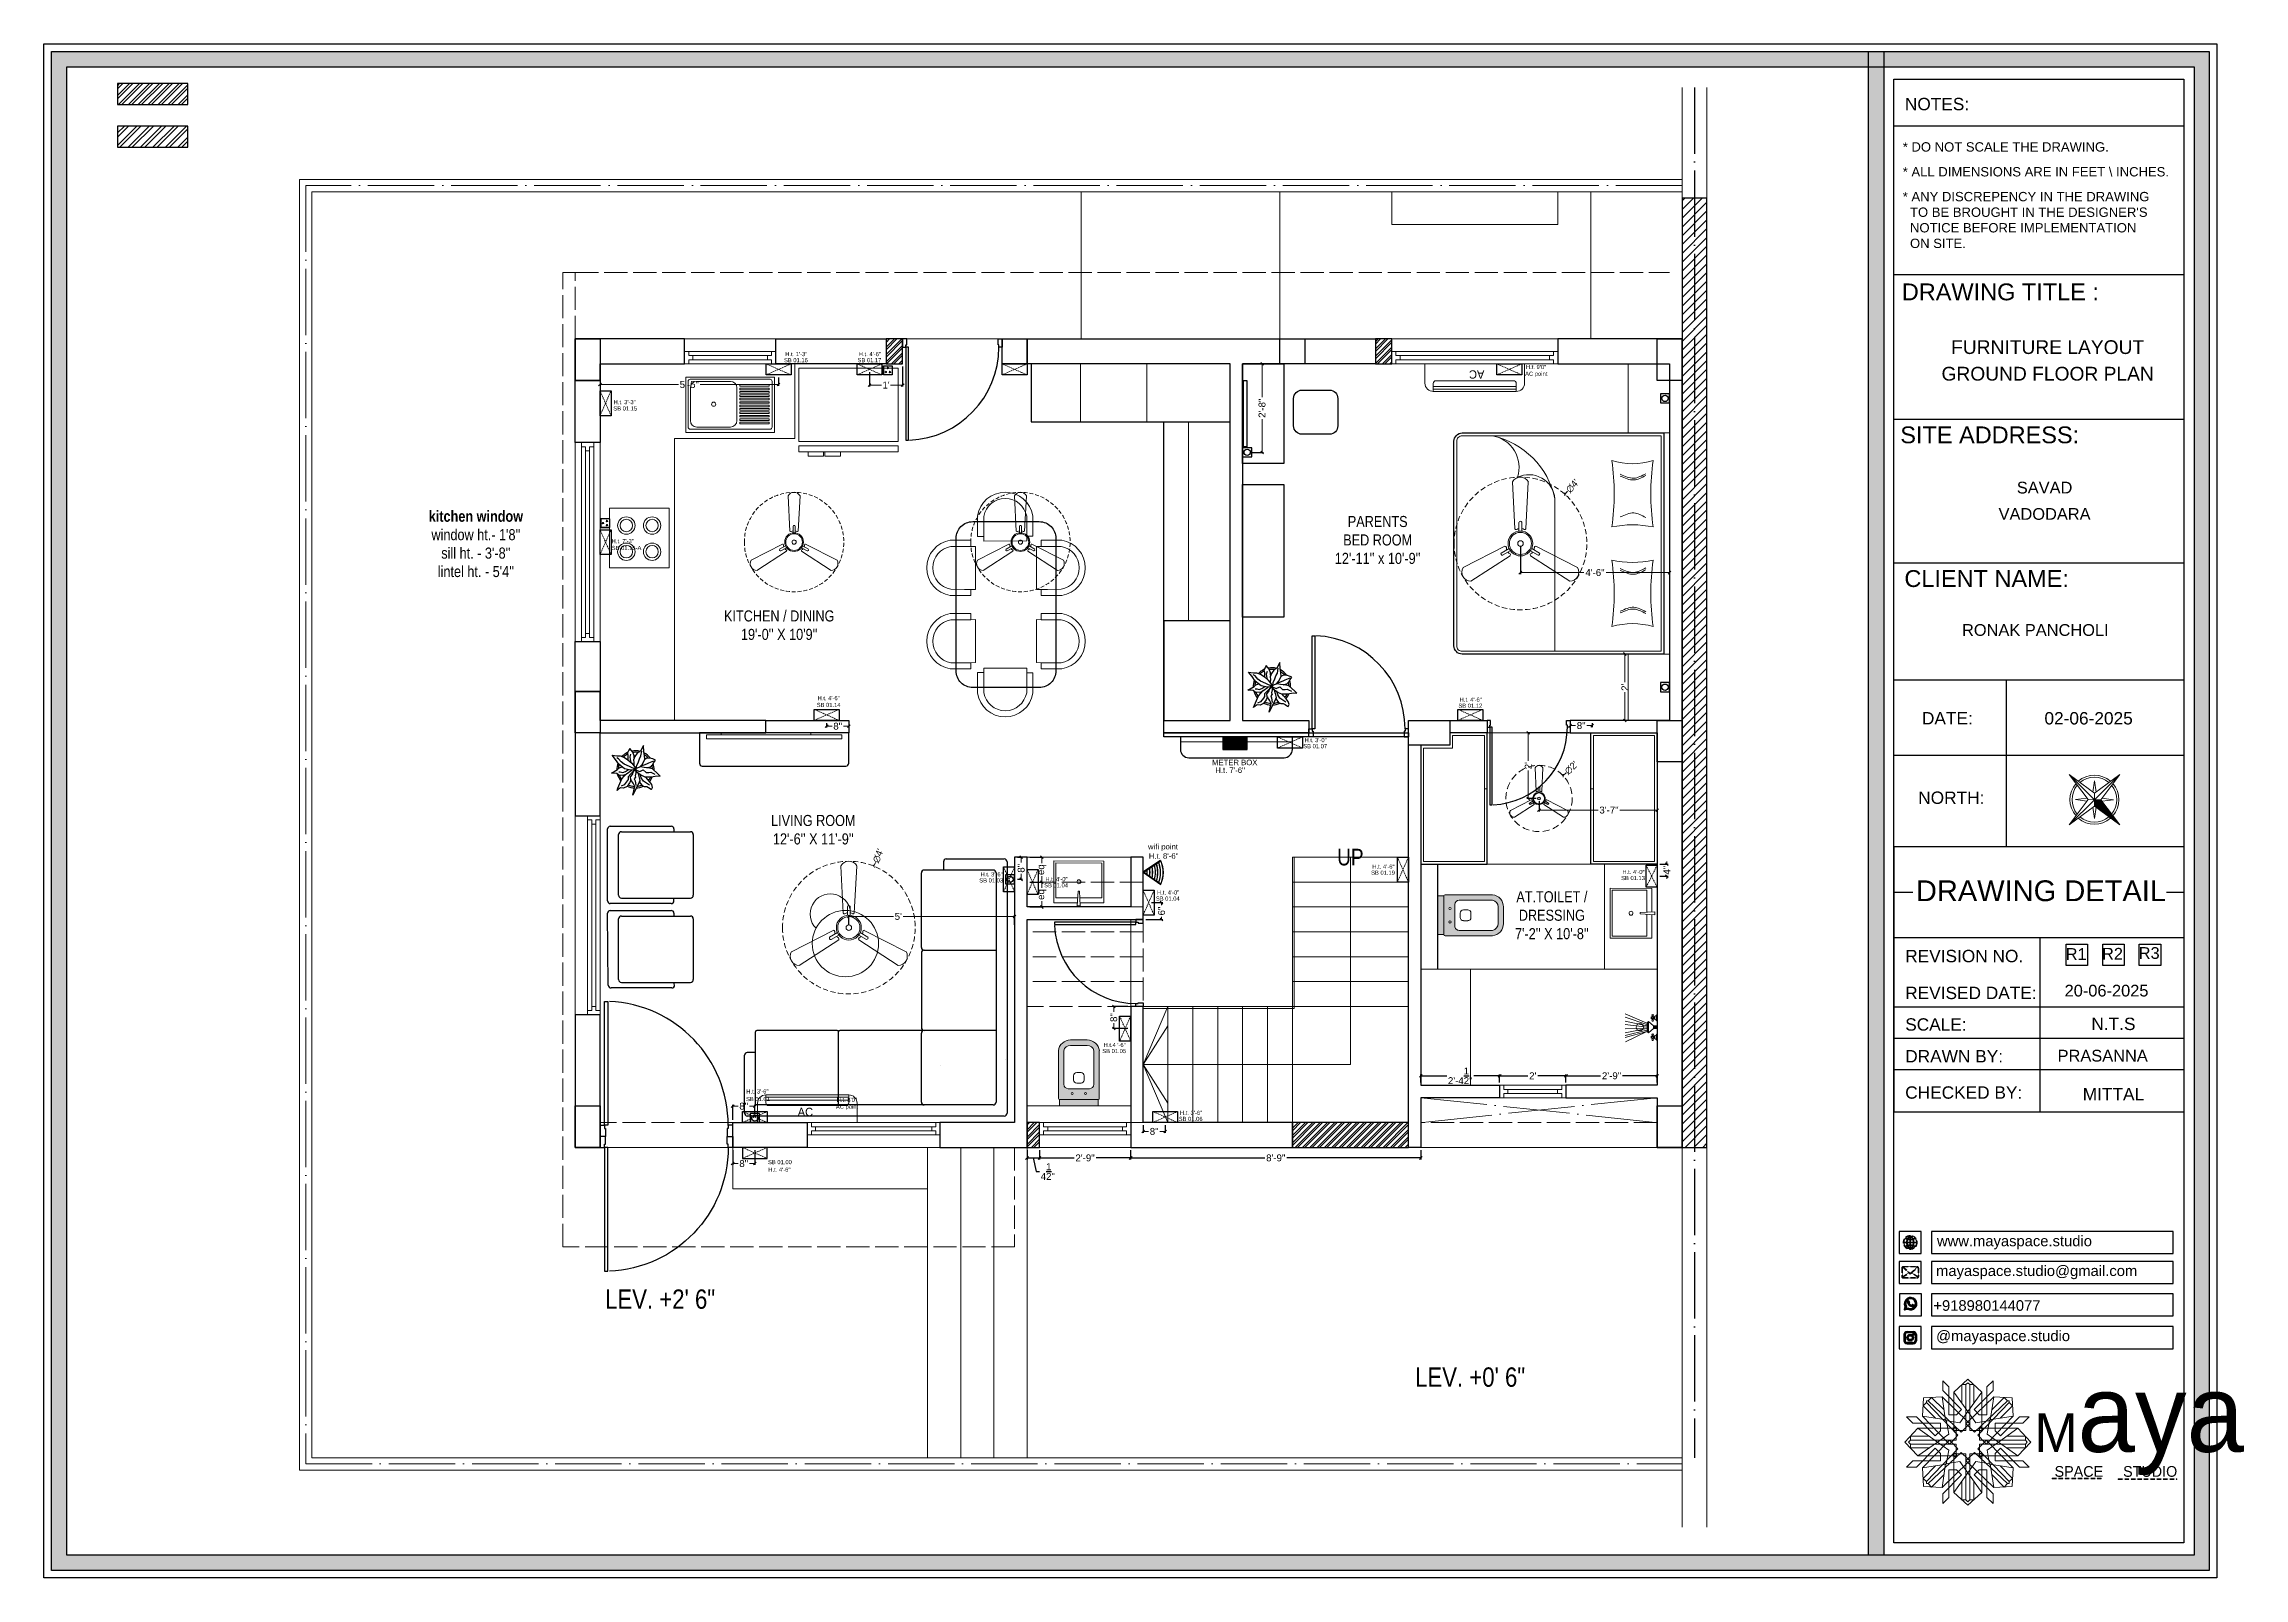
# Model space of a CAD drawing. Header units: millimetres. Extents: x 56222 to 3066687, y -650199 to -121287.
# Drawn here: x 295192 to 295988, y -356850 to -356295 of the extents above.
import ezdxf
from ezdxf.enums import TextEntityAlignment as Align

# ---------------------------------------------------------------- set-up
doc = ezdxf.new("R2010")
doc.units = ezdxf.units.MM
doc.header["$MEASUREMENT"] = 0
doc.header["$PDMODE"] = 35
for name, pattern in [('ACAD_ISO02W100', [15, 12, -3]), ('ACAD_ISO04W100', [30, 24, -3, 0, -3]), ('DASHED', [0.75, 0.5, -0.25]), ('DASHED2', [0.375, 0.25, -0.125]), ('DASHEDX2', [1.5, 1, -0.5])]:
    doc.linetypes.add(name, pattern=pattern)
doc.layers.get('Defpoints').update_dxf_attribs({"color": 220})
for name, color, linetype, lineweight in [('$TD_AUDIT_GENERATED_(A0BDF17)', 32, 'Continuous', 30), ('CENTERLINE ( COLUMN ) ~ DIM', 7, 'Continuous', 9), ('COLUMN', 1, 'Continuous', 30), ('dim05', 1, 'Continuous', 13), ('Dimension', 10, 'DASHEDX2', 20), ('el', 7, 'Continuous', 20), ('ELEC-wires', 1, 'DASHED2', 13), ('Electrical', 84, 'Continuous', 30), ('ELEVATION ( SPIRAL STAIR )', 250, 'Continuous', 9), ('FIRST FLOOR ( TEXT )', 7, 'Continuous', 9), ('FUR', 250, 'Continuous', 0), ('FURNITURE', 32, 'Continuous', 9), ('FURNITURE-1', 252, 'Continuous', 13), ('GROUND FLOOR', 7, 'Continuous', 9), ('GROUND FLOOR  ( HATCH )', 251, 'Continuous', 9), ('GROUND FLOOR  ( PLINE )', 251, 'Continuous', 30), ('GROUND FLOOR ( DW_RAIL )', 7, 'Continuous', 9), ('GROUND FLOOR ( STAIR )', 251, 'Continuous', 9), ('hatch-rcc', 251, 'Continuous', 9), ('NAME PLATE', 7, 'Continuous', 25), ('SECOND FLOOR ( DW_RAIL )', 7, 'Continuous', 9), ('Text', 7, 'Continuous', 15), ('title block', 7, 'Continuous', 9), ('UTILITY', 48, 'Continuous', 9), ('wall', 7, 'Continuous', 30), ('X_PLOT', 1, 'Continuous', 9), ('XX~SLAB ( BEAM )~ ( DIM )', 7, 'Continuous', 9), ('XX~STR BEAM', 5, 'ACAD_ISO02W100', 9)]:
    doc.layers.add(name, color=color, linetype=linetype, lineweight=lineweight)
for name, color, linetype in [('AR DOOR', 40, 'Continuous'), ('AR ELE-5', 134, 'Continuous'), ('GROUND FLOOR  ( Text )', 251, 'Continuous'), ('Labels and Texts', 8, 'Continuous'), ('str coll', 6, 'Continuous')]:
    doc.layers.add(name, color=color, linetype=linetype)
doc.layers.add('PDF_INT-ELEC SWITCH BOARD', color=7, linetype='Continuous', true_color=0x00751d)
doc.styles.add('Arial', font='arial.ttf')
doc.styles.add('century g', font='GOTHIC.TTF')
doc.styles.add("Cn_BT_0'-0", font='swissc.ttf')
doc.styles.add('KATHA', font='swissc.ttf')
doc.styles.get("Standard").update_dxf_attribs({"font": 'arial.ttf', "height": 6})
doc.styles.add('TEXT', font='eurr____.ttf')
doc.dimstyles.new('Archana', dxfattribs={"dimtxt": 2, "dimasz": 0.75, "dimexe": 0.5, "dimexo": 0.5, "dimgap": 0, "dimtad": 0, "dimzin": 0, "dimdsep": 46, "dimlunit": 4, "dimtxsty": 'century g', "dimblk": 'OBLIQUE', "dimcen": 0, "dimdle": 1, "dimclrd": 256, "dimclre": 256, "dimclrt": 256, "dimadec": 0, "dimazin": 0, "dimtfac": 1, "dimtofl": 0, "dimtmove": 1, "dimatfit": 3, "dimfxl": 1, "dimfxlon": 1, "dimtolj": 1, "dimtzin": 0, "dimlwd": -1, "dimlwe": -1, "dimarcsym": 0})
doc.dimstyles.new('ISO-25', dxfattribs={"dimtxt": 2.5, "dimasz": 1, "dimexe": 0.5, "dimexo": 1, "dimtad": 0, "dimdec": 1, "dimlunit": 4, "dimtxsty": 'Standard', "dimblk": 'OBLIQUE', "dimcen": 2.5, "dimclrd": 1, "dimclre": 1, "dimclrt": 5, "dimadec": 0, "dimazin": 0, "dimtfac": 1, "dimtdec": 1, "dimtmove": 0, "dimatfit": 3, "dimfxl": 1, "dimlwd": -1, "dimarcsym": 0})
pattern_1 = [(45, (147276.0951, -179306.7773), (-1.325825215, 1.325825215), []), (45, (147276.979, -179306.7773), (-1.325825215, 1.325825215), [])]

msp = doc.modelspace()

# ---------------------------------------------------------------- texts
at = {"layer": 'Electrical', "color": 240, "true_color": 0xed1f24, "transparency": 33554687}
for s, height, p in [('H.t. 1\'-3"', 1.5, (295459.8, -356407.535)), ('H.t. 4\'-6"', 1.5, (295486.399, -356407.535)), ('H.t. 9\'0"', 1.5, (295727.8, -356412.184)), ('H.t. 3\'-3"', 1.5, (295397.696, -356424.912)), ("H.t. 7'-3''", 1.5, (295396.993, -356475.209)), ('H.t. 4\'-6"', 1.5, (295471.489, -356532.005)), ('H.t. 4\'-6"', 1.5, (295703.811, -356532.548)), ('H.t. 3\'-0"', 1.5, (295647.685, -356547.197)), ("H.t. 7'-6''", 2, (295615.394, -356558.358)), ("H.t. 8'-6''", 2, (295591.354, -356589.377, 0.029)), ('H.t. 3\'-6"', 1.5, (295530.457, -356595.761)), ('H.t. 4\'-0"', 1.5, (295553.936, -356597.507)), ('H.t. 4\'-6"', 1.5, (295672.231, -356592.97)), ('H.t. 4\'-0"', 1.5, (295762.7, -356594.908)), ('H.t. 4\'-0"', 1.5, (295594.346, -356602.331)), ('H.t.4 \'-6"', 1.5, (295574.965, -356657.501)), ("H.t. 3'-6''", 1.5, (295445.711, -356674.318)), ('H.t. 8\'0"', 1.5, (295478.414, -356677.363)), ('H.t. 3\'-6"', 1.5, (295602.624, -356682.05)), ("H.t. 4'-6''", 1.5, (295453.673, -356702.615))]:
    msp.add_text(s, height=height, dxfattribs=at).set_placement(p)
at = {"layer": 'Electrical', "color": 5, "transparency": 33554687}
for s, height, p in [('SB 01.16', 1.5, (295459.349, -356409.733)), ('SB 01.17', 1.5, (295485.948, -356409.733)), ('AC point', 1.5, (295727.518, -356414.654)), ('SB 01.15', 1.5, (295397.596, -356427.193)), ('SB 01.15-A', 1.5, (295397.028, -356477.666)), ('SB 01.14', 1.5, (295471.177, -356534.467)), ('SB 01.12', 1.5, (295703.36, -356534.746)), ('SB 01.07', 1.5, (295647.234, -356549.395)), ('METER BOX ', 2, (295614.201, -356555.521)), ('wifi point', 2, (295591.05, -356585.996, 0.029)), ('SB 01.03 ', 1.5, (295530.006, -356597.959)), ('SB 01.04 ', 1.5, (295553.485, -356599.705)), ('SB 01.19', 1.5, (295671.78, -356595.168)), ('SB 01.13', 1.5, (295762.248, -356597.106)), ('SB 01.04 ', 1.5, (295593.895, -356604.529)), ('SB 01.05 ', 1.5, (295574.514, -356659.698)), ('SB 01.01 ', 1.5, (295445.607, -356677.07)), ('AC point', 1.5, (295478.132, -356679.833)), ('SB 01.06 ', 1.5, (295602.173, -356684.248)), ('SB 01.00 ', 1.5, (295453.569, -356699.883))]:
    msp.add_text(s, height=height, dxfattribs=at).set_placement(p)
at = {"layer": 'FIRST FLOOR ( TEXT )', "char_height": 4, "attachment_point": 5, "style": 'KATHA'}
for s, insert in [("{\\fSwis721 Cn BT|b1|i0|c0|p34;kitchen window }\\Pwindow ht.- 1'8''\\Psill ht. - 3'-8'' \\Plintel ht. - 5'4''", (295347.876, -356475.478)), ("PARENTS \\PBED ROOM\\P12'-11'' x 10'-9''", (295674.161, -356474.051)), ("KITCHEN / DINING\\P19'-0'' X 10'9''", (295457.623, -356504.881)), ("LIVING ROOM\\P12'-6'' X 11'-9''", (295469.952, -356578.89)), ("AT.TOILET /\\PDRESSING\\P7'-2'' X 10'-8''", (295737.19, -356609.836))]:
    msp.add_mtext(s, dxfattribs=dict(at, insert=insert))
at = {"layer": 'GROUND FLOOR  ( Text )', "insert": (295664.283, -356588.82), "char_height": 6, "attachment_point": 5, "style": "Cn_BT_0'-0"}
msp.add_mtext('UP', dxfattribs=at)
at = {"layer": 'GROUND FLOOR  ( Text )', "color": 1, "char_height": 7, "attachment_point": 5, "style": "Cn_BT_0'-0"}
for s, insert in [('LEV. +2\' 6"', (295414.526, -356748.751)), ('LEV. +0\' 6"', (295707.614, -356776.96))]:
    msp.add_mtext(s, dxfattribs=dict(at, insert=insert))
at = {"layer": 'NAME PLATE', "style": 'Arial'}
for s, height, p in [('FURNITURE LAYOUT', 4.97292, (295916.565, -356406.751, 0.126)), ('GROUND FLOOR PLAN', 4.97292, (295916.565, -356416.367, 0.126)), (' SAVAD ', 4.2457, (295915.463, -356457.214, 0.126)), ('VADODARA', 4.2457, (295915.463, -356466.746, 0.126)), ('RONAK PANCHOLI    ', 4.24568, (295915.401, -356508.727, 0.126)), ('20-06-2025', 4.2457, (295937.872, -356639.209, 0.126)), ('PRASANNA', 4.2457, (295936.486, -356662.748, 0.126))]:
    msp.add_text(s, height=height, dxfattribs=at).set_placement(p, align=Align.CENTER)
at = {"layer": 'NAME PLATE', "color": 1, "insert": (295926.885, -356621.715, 0.126), "char_height": 4.2457, "width": 5.84159, "attachment_point": 2, "style": 'Arial'}
msp.add_mtext('R1', dxfattribs=at)
at = {"layer": 'NAME PLATE', "char_height": 4.2457, "width": 5.84159, "attachment_point": 2, "style": 'Arial'}
for s, insert in [('R2', (295940.033, -356621.621, 0.126)), ('R3', (295953.308, -356621.362, 0.126))]:
    msp.add_mtext(s, dxfattribs=dict(at, insert=insert))

# ---------------------------------------------------------------- blocks, each defined once
blk = doc.blocks.new('FSFSF')
at = {"color": 42, "lineweight": 5, "true_color": 0xe0ac11}
for p, q in [((28600.03, 143.51), (28600.03, 140.16)), ((28602.15, 141.41), (28600.03, 143.51)), ((28603.86, 139.69), (28608.58, 144.08)), ((28607.9, 142.22), (28608.58, 142.85)), ((28613.31, 139.69), (28608.58, 144.08)), ((28609.27, 142.22), (28608.59, 142.85)), ((28615.02, 141.41), (28617.14, 143.51)), ((28617.14, 143.51), (28617.14, 140.16)), ((28593.19, 131.45), (28593.54, 137.71)), ((28593.39, 135), (28594.56, 136.12)), ((28593.39, 135), (28597.6, 130.78)), ((28599.8, 138.06), (28593.54, 137.71)), ((28595.12, 136.69), (28594.53, 136.69)), ((28594.56, 136.12), (28594.56, 136.71)), ((28605.17, 124.98), (28594.56, 136.12)), ((28596.24, 137.86), (28595.12, 136.69)), ((28606.27, 126.08), (28595.12, 136.69)), ((28596.24, 137.86), (28600.47, 133.65)), ((28601.03, 130), (28599.8, 138.06)), ((28599.8, 138.05), (28608.58, 129.56)), ((28606.47, 133.76), (28600.03, 140.16)), ((28602.15, 141.41), (28602.15, 131.95)), ((28603.86, 126.58), (28603.86, 139.69)), ((28603.86, 139.69), (28608.58, 133.02)), ((28607.9, 142.22), (28606.58, 142.22)), ((28606.58, 142.22), (28606.58, 135.84)), ((28607.9, 142.22), (28607.9, 126.58)), ((28613.31, 139.69), (28608.59, 133.02)), ((28617.37, 138.05), (28608.59, 129.56)), ((28609.27, 142.22), (28609.27, 126.58)), ((28609.27, 142.22), (28610.59, 142.22)), ((28610.59, 142.22), (28610.59, 135.84)), ((28610.7, 133.76), (28617.14, 140.16)), ((28610.9, 126.08), (28622.05, 136.69)), ((28612.02, 124.98), (28622.62, 136.12)), ((28613.31, 126.58), (28613.31, 139.69)), ((28615.02, 141.41), (28615.02, 131.95)), ((28616.14, 130), (28617.37, 138.06)), ((28620.93, 137.86), (28616.7, 133.65)), ((28617.37, 138.06), (28623.63, 137.71)), ((28623.8, 135), (28619.59, 130.78)), ((28620.93, 137.86), (28622.05, 136.69)), ((28622.05, 136.69), (28622.64, 136.69)), ((28622.62, 136.12), (28622.62, 136.71)), ((28623.8, 135), (28622.62, 136.12)), ((28624, 131.45), (28623.65, 137.71)), ((28591.56, 127.39), (28587.17, 122.66)), ((28587.73, 131.22), (28591.08, 131.22)), ((28589.84, 129.1), (28587.73, 131.22)), ((28589.84, 129.1), (28599.29, 129.1)), ((28597.49, 124.78), (28591.08, 131.22)), ((28604.66, 127.39), (28591.56, 127.39)), ((28591.56, 127.39), (28598.23, 122.67)), ((28593.19, 131.45), (28601.69, 122.67)), ((28601.25, 130.22), (28593.19, 131.45)), ((28599.29, 126.5), (28599.29, 129.1)), ((28605.86, 129.18), (28601.03, 130)), ((28602.07, 125.39), (28601.25, 130.22)), ((28604.75, 131.95), (28602.15, 131.95)), ((28603.68, 126.54), (28603.68, 127.39)), ((28604.71, 127.57), (28603.86, 127.57)), ((28604.66, 123.35), (28604.66, 127.39)), ((28604.7, 126.58), (28604.71, 127.57)), ((28606.47, 133.76), (28604.75, 131.95)), ((28605.86, 129.18), (28608.58, 133.02)), ((28606.27, 126.08), (28608.58, 128.27)), ((28607.9, 128.92), (28608.58, 129.56)), ((28607.9, 128.92), (28608.58, 128.27)), ((28611.31, 129.18), (28608.59, 133.02)), ((28609.27, 128.92), (28608.59, 129.56)), ((28609.27, 128.92), (28608.59, 128.27)), ((28610.9, 126.08), (28608.59, 128.27)), ((28610.7, 133.76), (28612.42, 131.95)), ((28611.31, 129.18), (28616.14, 130)), ((28612.42, 131.95), (28615.02, 131.95)), ((28612.46, 126.58), (28612.46, 127.57)), ((28612.46, 127.57), (28613.31, 127.57)), ((28612.52, 123.35), (28612.52, 127.39)), ((28612.52, 127.39), (28625.63, 127.39)), ((28613.51, 126.54), (28613.51, 127.39)), ((28615.12, 125.39), (28615.94, 130.22)), ((28623.99, 131.45), (28615.5, 122.67)), ((28615.94, 130.22), (28624, 131.45)), ((28627.34, 129.1), (28617.89, 129.1)), ((28617.89, 126.5), (28617.89, 129.1)), ((28625.63, 127.39), (28618.96, 122.67)), ((28619.7, 124.78), (28626.1, 131.22)), ((28625.63, 127.39), (28630.02, 122.66)), ((28629.45, 131.22), (28626.1, 131.22)), ((28627.34, 129.1), (28629.45, 131.22)), ((28591.56, 117.94), (28587.17, 122.66)), ((28589.03, 123.35), (28588.4, 122.67)), ((28589.03, 121.98), (28588.4, 122.65)), ((28589.03, 123.35), (28589.03, 124.67)), ((28589.03, 124.67), (28595.4, 124.67)), ((28589.03, 123.35), (28604.66, 123.35)), ((28589.03, 121.98), (28604.66, 121.98)), ((28589.03, 121.98), (28589.03, 120.66)), ((28589.03, 120.66), (28595.4, 120.66)), ((28597.49, 120.54), (28591.08, 114.11)), ((28591.56, 117.94), (28598.23, 122.65)), ((28593.19, 113.88), (28601.69, 122.65)), ((28605.17, 120.35), (28594.56, 109.2)), ((28597.49, 124.78), (28599.29, 126.5)), ((28597.49, 120.54), (28599.29, 118.83)), ((28602.07, 125.39), (28598.23, 122.67)), ((28602.07, 119.94), (28598.23, 122.65)), ((28602.07, 119.94), (28601.25, 115.1)), ((28602.33, 123.35), (28601.69, 122.67)), ((28602.33, 121.98), (28601.69, 122.65)), ((28602.33, 123.35), (28602.97, 122.67)), ((28602.33, 121.98), (28602.97, 122.65)), ((28605.17, 124.98), (28602.97, 122.67)), ((28605.17, 120.35), (28602.97, 122.65)), ((28604.66, 126.54), (28603.68, 126.54)), ((28607.9, 126.58), (28603.86, 126.58)), ((28604.66, 121.98), (28604.66, 117.94)), ((28609.27, 126.58), (28613.31, 126.58)), ((28612.02, 124.98), (28614.21, 122.67)), ((28612.02, 120.35), (28614.21, 122.65)), ((28612.02, 120.35), (28622.62, 109.2)), ((28612.52, 126.54), (28613.51, 126.54)), ((28628.16, 123.35), (28612.52, 123.35)), ((28612.52, 121.98), (28612.52, 117.94)), ((28628.16, 121.98), (28612.52, 121.98)), ((28614.85, 123.35), (28614.21, 122.67)), ((28614.85, 121.98), (28614.21, 122.65)), ((28614.85, 123.35), (28615.5, 122.67)), ((28614.85, 121.98), (28615.5, 122.65)), ((28615.12, 125.39), (28618.96, 122.67)), ((28615.12, 119.94), (28618.96, 122.65)), ((28615.12, 119.94), (28615.94, 115.1)), ((28623.99, 113.88), (28615.5, 122.65)), ((28619.7, 124.78), (28617.89, 126.5)), ((28619.7, 120.54), (28617.89, 118.83)), ((28625.63, 117.94), (28618.96, 122.65)), ((28619.7, 120.54), (28626.1, 114.11)), ((28628.16, 124.67), (28621.78, 124.67)), ((28628.16, 120.66), (28621.78, 120.66)), ((28625.63, 117.94), (28630.02, 122.66)), ((28628.16, 123.35), (28628.16, 124.67)), ((28628.16, 123.35), (28628.78, 122.67)), ((28628.16, 121.98), (28628.78, 122.65)), ((28628.16, 121.98), (28628.16, 120.66)), ((28589.84, 116.23), (28587.73, 114.11)), ((28587.73, 114.11), (28591.08, 114.11)), ((28589.84, 116.23), (28599.29, 116.23)), ((28604.66, 117.94), (28591.56, 117.94)), ((28601.25, 115.1), (28593.19, 113.87)), ((28593.19, 113.87), (28593.54, 107.62)), ((28593.39, 110.32), (28597.6, 114.55)), ((28606.27, 119.15), (28595.12, 108.54)), ((28599.29, 118.83), (28599.29, 116.23)), ((28599.8, 107.17), (28608.58, 115.67)), ((28601.03, 115.23), (28599.8, 107.17)), ((28605.86, 116.05), (28601.03, 115.23)), ((28602.15, 103.82), (28602.15, 113.27)), ((28604.75, 113.27), (28602.15, 113.27)), ((28604.66, 118.78), (28603.68, 118.78)), ((28603.68, 118.78), (28603.68, 117.94)), ((28607.9, 118.65), (28603.86, 118.65)), ((28603.86, 118.65), (28603.86, 105.54)), ((28604.71, 117.66), (28603.86, 117.66)), ((28604.7, 118.65), (28604.71, 117.66)), ((28606.47, 111.47), (28604.75, 113.27)), ((28605.86, 116.05), (28608.58, 112.21)), ((28606.27, 119.15), (28608.58, 116.96)), ((28607.9, 103.01), (28607.9, 118.65)), ((28607.9, 116.31), (28608.58, 116.96)), ((28607.9, 116.31), (28608.58, 115.67)), ((28610.9, 119.15), (28608.59, 116.96)), ((28609.27, 116.31), (28608.59, 116.96)), ((28609.27, 116.31), (28608.59, 115.67)), ((28611.31, 116.05), (28608.59, 112.21)), ((28617.37, 107.17), (28608.59, 115.67)), ((28609.27, 118.65), (28613.31, 118.65)), ((28609.27, 103.01), (28609.27, 118.65)), ((28610.7, 111.47), (28612.42, 113.27)), ((28610.9, 119.15), (28622.05, 108.54)), ((28611.31, 116.05), (28616.14, 115.23)), ((28612.42, 113.27), (28615.02, 113.27)), ((28612.46, 118.65), (28612.46, 117.66)), ((28612.46, 117.66), (28613.31, 117.66)), ((28612.52, 118.78), (28613.51, 118.78)), ((28612.52, 117.94), (28625.63, 117.94)), ((28613.31, 118.65), (28613.31, 105.54)), ((28613.51, 118.78), (28613.51, 117.94)), ((28615.02, 103.82), (28615.02, 113.27)), ((28615.94, 115.1), (28624, 113.87)), ((28616.14, 115.23), (28617.37, 107.17)), ((28617.89, 118.83), (28617.89, 116.23)), ((28627.34, 116.23), (28617.89, 116.23)), ((28623.8, 110.32), (28619.59, 114.55)), ((28624, 113.87), (28623.65, 107.62)), ((28629.45, 114.11), (28626.1, 114.11)), ((28627.34, 116.23), (28629.45, 114.11)), ((28593.39, 110.32), (28594.56, 109.2)), ((28599.8, 107.17), (28593.54, 107.52)), ((28595.12, 108.54), (28594.53, 108.54)), ((28594.56, 109.2), (28594.56, 108.61)), ((28596.24, 107.37), (28595.12, 108.54)), ((28596.24, 107.37), (28600.47, 111.58)), ((28606.47, 111.47), (28600.03, 105.07)), ((28600.03, 101.71), (28600.03, 105.07)), ((28603.86, 105.54), (28608.58, 112.21)), ((28603.86, 105.54), (28608.58, 101.15)), ((28606.58, 103.01), (28606.58, 109.38)), ((28613.31, 105.54), (28608.58, 101.15)), ((28613.31, 105.54), (28608.59, 112.21)), ((28610.59, 103.01), (28610.59, 109.38)), ((28610.7, 111.47), (28617.14, 105.07)), ((28620.93, 107.37), (28616.7, 111.58)), ((28617.14, 101.71), (28617.14, 105.07)), ((28617.37, 107.17), (28623.63, 107.52)), ((28620.93, 107.37), (28622.05, 108.54)), ((28622.05, 108.54), (28622.64, 108.54)), ((28623.8, 110.32), (28622.62, 109.2)), ((28622.62, 109.2), (28622.62, 108.61)), ((28602.15, 103.82), (28600.03, 101.71)), ((28607.9, 103.01), (28606.58, 103.01)), ((28607.9, 103.01), (28608.58, 102.38)), ((28609.27, 103.01), (28608.59, 102.38)), ((28609.27, 103.01), (28610.59, 103.01)), ((28615.02, 103.82), (28617.14, 101.71))]:
    blk.add_line(p, q, dxfattribs=at)
blk = doc.blocks.new('hgwg')
at = {"layer": 'Dimension', "true_color": 0xd39e00}
h = blk.add_hatch(color=42, dxfattribs=at)
h.dxf.hatch_style = 1
h.paths.add_polyline_path([(27505.71, 45.05), (27494.27, 45.05), (27494.27, 44.9), (27505.71, 44.9)])
h = blk.add_hatch(color=42, dxfattribs=at)
h.dxf.hatch_style = 1
h.paths.add_polyline_path([(27523.3, 44.9), (27509.68, 44.9), (27509.68, 44.75), (27523.3, 44.75)])
at = {"layer": 'Dimension', "color": 42, "true_color": 0xd39e00}
for p, q in [((27494.27, 45.05), (27505.71, 45.05)), ((27494.27, 44.9), (27494.27, 45.05)), ((27494.27, 44.9), (27505.71, 44.9)), ((27505.71, 45.05), (27505.71, 44.9)), ((27509.68, 44.9), (27523.3, 44.9)), ((27509.68, 44.9), (27509.68, 44.75)), ((27509.68, 44.75), (27523.3, 44.75)), ((27523.3, 44.75), (27523.3, 44.9))]:
    blk.add_line(p, q, dxfattribs=at)
at = {"layer": 'Dimension', "color": 42, "true_color": 0xd39e00, "attachment_point": 1}
for s, width, insert, char_height in [('{\\fCinzel|b0|i0|c0|p2;\\H1.5x;M\\fAmsterdam One|b0|i0|c0|p2;\\H2x;aya}', 85.3277, (27490.17, 69.17), 6), ('{\\fCinzel|b0|i0|c0|p2;SPACE     STUDIO}', 66.129, (27494.83, 47.86), 2.5)]:
    blk.add_mtext_dynamic_manual_height_columns(s, width=width, gutter_width=30, heights=[0], dxfattribs=dict(at, insert=insert, char_height=char_height))
blk = doc.blocks.new('QEGW4TG')
at = {"layer": 'Dimension', "true_color": 0x000000}
h = blk.add_hatch(color=18, dxfattribs=at)
h.dxf.hatch_style = 1
h.paths.add_polyline_path([(2.69, 1.93, 0.170513), (2.95, 1.97, 0.190337), (3.11, 2.18, 0.316231), (3.07, 2.28), (2.79, 2.37, 0.273721), (2.69, 2.34, 0.040749), (2.63, 2.27, -0.441282), (2.53, 2.25, -0.11828), (2.06, 2.64, -0.441282), (2.07, 2.74, 0.040749), (2.13, 2.81, 0.290083), (2.14, 2.92), (2.01, 3.18, 0.316231), (1.91, 3.2, 0.190337), (1.73, 3, 0.170513), (1.72, 2.74, 0.252784)], flags=0)
h.paths.add_polyline_path([(1.19, 1.98), (1.03, 1.3, 0.550912), (1.11, 1.23), (1.75, 1.39, 6.344125)])
h.paths.add_polyline_path([(1.81, 1.7), (1.4, 1.6), (1.5, 2.03, -9.071339)], flags=16)
h.paths.add_polyline_path([(3.11, 2.16, -0.17811), (2.95, 1.97, -0.170513), (2.69, 1.93, -0.252784), (1.72, 2.74, -0.170513), (1.73, 3, -0.17811), (1.89, 3.19, -0.370089), (2.01, 3.18), (2.14, 2.92, -0.307185), (2.13, 2.8, -0.041087), (2.06, 2.73, 0.321676), (2.05, 2.65, 0.126524), (2.55, 2.24, 0.312216), (2.62, 2.26, -0.041087), (2.68, 2.34, -0.290673), (2.79, 2.37), (3.07, 2.28, -0.370089)], flags=0)
h = blk.add_hatch(color=18, dxfattribs=at)
h.dxf.hatch_style = 1
h.paths.add_polyline_path([(2.79, 2.37, 0.273721), (2.69, 2.34, 0.040749), (2.63, 2.27, -0.441282), (2.53, 2.25, -0.11828), (2.06, 2.64, -0.441282), (2.07, 2.74, 0.040749), (2.13, 2.81, 0.290083), (2.14, 2.92), (2.01, 3.18, 0.316231), (1.91, 3.2, 0.190337), (1.73, 3, 0.170513), (1.72, 2.74, 0.252784), (2.69, 1.93, 0.170513), (2.95, 1.97, 0.190337), (3.11, 2.18, 0.316231), (3.07, 2.28)])
for p, q in [((1.19, 1.98), (1.03, 1.3)), ((1.1, 1.23), (1.75, 1.39)), ((1.5, 2.03), (1.4, 1.6)), ((1.4, 1.6), (1.81, 1.7)), ((2.01, 3.18), (2.14, 2.92)), ((3.07, 2.28), (2.8, 2.36))]:
    blk.add_line(p, q)
blk.add_lwpolyline([(0, 0), (4.68, 0), (4.68, 4.68), (0, 4.68)], close=True)
for centre, radius, start, end in [((1.09, 1.29), 0.0598, 164.8483, 282.1458), ((2.39, 2.56), 1.34, 241.4727, 205.6422), ((2.39, 2.56), 1.04, 235.9962, 210.8333), ((2.09, 2.87), 0.39, 159.7007, 198.4072), ((2.96, 3.23), 1.33, 201.4218, 258.1669), ((2.07, 2.87), 0.364, 118.9685, 159.3648), ((1.94, 3.12), 0.0896, 41.8985, 123.1344), ((2.11, 2.68), 0.066, 135.9932, 224.8892), ((1.67, 3.16), 0.586, 312.4617, 321.8728), ((3.12, 3.42), 1.31, 216.5455, 243.5279), ((2.05, 2.87), 0.104, 320.3924, 28.6971), ((2.57, 2.3), 0.066, 234.2482, 323.1441), ((3.11, 1.94), 0.586, 137.2645, 146.6756), ((2.76, 2.27), 0.104, 70.4402, 138.745), ((2.75, 2.31), 0.39, 260.7301, 299.4366), ((2.76, 2.29), 0.364, 299.7725, 340.1688), ((3.03, 2.2), 0.0896, 336.0029, 57.2388)]:
    blk.add_arc(centre, radius, start, end)
blk = doc.blocks.new('ASGERG')
at = {"layer": 'Dimension', "true_color": 0x000000}
h = blk.add_hatch(color=18, dxfattribs=at)
h.dxf.hatch_style = 1
h.paths.add_polyline_path([(0.99, 1.7, 0.353872), (1.69, 1.03), (2.96, 1.03, 0.353872), (3.66, 1.7), (3.66, 2.99, 0.353872), (2.96, 3.67), (1.69, 3.67, 0.353872), (0.99, 2.99)])
h.paths.add_polyline_path([(1.27, 2.97, -0.353872), (1.72, 3.4), (2.94, 3.4, -0.353872), (3.38, 2.97), (3.38, 1.72, -0.353872), (2.94, 1.3), (1.72, 1.3, -0.353872), (1.27, 1.72)], flags=16)
h.paths.add_polyline_path([(3.02, 2.35, -1), (1.64, 2.35, -1)], flags=0)
h.paths.add_polyline_path([(2.74, 2.35, -1), (1.92, 2.35, -1)], flags=0)
h.paths.add_polyline_path([(2.86, 3.02, -1), (3.19, 3.02, -1)], flags=0)
h.paths.add_polyline_path([(1.64, 2.35, 1), (3.02, 2.35, 1)], flags=0)
h = blk.add_hatch(color=18, dxfattribs=at)
h.dxf.hatch_style = 1
h.paths.add_polyline_path([(1.64, 2.35, 1), (3.02, 2.35, 1)])
h.paths.add_polyline_path([(2.74, 2.35, -1), (1.92, 2.35, -1)], flags=16)
h = blk.add_hatch(color=18, dxfattribs=at)
h.dxf.hatch_style = 1
h.paths.add_polyline_path([(3.19, 3.02, 1), (2.86, 3.02, 1)])
for p, q in [((0.99, 2.99), (0.99, 1.7)), ((1.27, 2.97), (1.27, 1.72)), ((1.69, 3.67), (2.96, 3.67)), ((1.69, 1.03), (2.96, 1.03)), ((2.94, 3.4), (1.72, 3.4)), ((2.94, 1.3), (1.72, 1.3)), ((3.38, 2.97), (3.38, 1.72)), ((3.66, 2.99), (3.66, 1.7))]:
    blk.add_line(p, q)
blk.add_lwpolyline([(0, 0), (4.68, 0), (4.68, 4.68), (0, 4.68)], close=True)
for centre, radius in [((2.33, 2.35), 0.694), ((2.33, 2.35), 0.414), ((3.02, 3.02), 0.168)]:
    blk.add_circle(centre, radius)
for centre, radius, start, end in [((1.76, 2.89), 0.778, 94.8631, 172.8127), ((1.76, 1.8), 0.778, 187.1873, 265.1369), ((1.76, 2.91), 0.491, 94.8631, 172.8127), ((1.76, 1.78), 0.491, 187.1873, 265.1369), ((2.9, 2.91), 0.491, 7.1873, 85.1369), ((2.9, 1.78), 0.491, 274.8631, 352.8127), ((2.89, 2.89), 0.778, 7.1873, 85.1369), ((2.89, 1.8), 0.778, 274.8631, 352.8127)]:
    blk.add_arc(centre, radius, start, end)
blk = doc.blocks.new('ETYETE')
at = {"layer": 'Dimension', "true_color": 0x000000}
h = blk.add_hatch(color=18, dxfattribs=at)
h.dxf.hatch_style = 1
h.paths.add_polyline_path([(3.76, 1.14, 0.414214), (4.12, 1.5), (4.12, 3.29, 0.414214), (3.76, 3.65), (0.92, 3.65, 0.414214), (0.56, 3.29), (0.56, 1.5, 0.414214), (0.92, 1.14)])
h.paths.add_polyline_path([(2.61, 2.22), (3.92, 1.34, -0.198912), (3.76, 1.28), (0.92, 1.28, -0.198912), (0.76, 1.34), (2.08, 2.22), (2.34, 1.98)], flags=16)
h.paths.add_polyline_path([(2.34, 2.16), (0.89, 3.51, -0.028783), (0.92, 3.52), (3.76, 3.52, -0.028783), (3.79, 3.51)], flags=16)
h.paths.add_polyline_path([(2.71, 2.32), (3.92, 3.45, -0.202482), (3.99, 3.29), (3.99, 1.5, -0.043076), (3.98, 1.46)], flags=16)
h.paths.add_polyline_path([(1.98, 2.32), (0.7, 1.46, -0.043076), (0.7, 1.5), (0.7, 3.29, -0.202482), (0.76, 3.45)], flags=16)
blk.add_lwpolyline([(0, 0), (4.68, 0), (4.68, 4.68), (0, 4.68)], close=True)
at = {"layer": 'Dimension', "color": 18, "true_color": 0x000000}
for p, q in [((0.56, 3.29), (0.56, 1.5)), ((0.7, 3.29), (0.7, 1.5)), ((0.7, 1.46), (1.98, 2.32)), ((0.76, 3.45), (1.98, 2.32)), ((0.76, 1.34), (2.08, 2.22)), ((0.89, 3.51), (2.34, 2.16)), ((0.92, 3.65), (3.76, 3.65)), ((0.92, 3.52), (3.76, 3.52)), ((0.92, 1.28), (3.76, 1.28)), ((0.92, 1.14), (3.76, 1.14)), ((2.08, 2.22), (2.34, 1.98)), ((2.34, 2.16), (3.79, 3.51)), ((2.34, 1.98), (2.61, 2.22)), ((3.92, 1.34), (2.61, 2.22)), ((2.71, 2.32), (3.92, 3.45)), ((3.98, 1.46), (2.71, 2.32)), ((3.99, 3.29), (3.99, 1.5)), ((4.12, 3.29), (4.12, 1.5))]:
    blk.add_line(p, q, dxfattribs=at)
for centre, radius, start, end in [((0.92, 3.29), 0.358, 90, 180), ((0.92, 1.5), 0.358, 180, 270), ((0.92, 3.29), 0.224, 134.2136, 180), ((0.92, 1.5), 0.224, 180, 189.8662), ((0.92, 1.5), 0.224, 225, 270), ((0.92, 3.29), 0.224, 90, 96.5948), ((3.76, 3.29), 0.358, 0, 90), ((3.76, 3.29), 0.224, 83.4052, 90), ((3.76, 1.5), 0.358, 270, 0), ((3.76, 1.5), 0.224, 270, 315), ((3.76, 3.29), 0.224, 0, 45.7864), ((3.76, 1.5), 0.224, 350.1338, 0)]:
    blk.add_arc(centre, radius, start, end, dxfattribs=at)
blk = doc.blocks.new('DTGWEGEARG')
at = {"layer": 'Dimension', "true_color": 0x000000}
h = blk.add_hatch(color=18, dxfattribs=at)
h.dxf.hatch_style = 1
h.paths.add_polyline_path([(3.83, 2.34, 1), (0.85, 2.34, 1)])
h.paths.add_polyline_path([(2.51, 1.01, 0.105795), (2.96, 1.58, -0.055205), (3.3, 1.41, -0.169822)], flags=16)
h.paths.add_polyline_path([(2.41, 1.12), (2.41, 1.69, -0.058279), (2.81, 1.63, -0.103353)], flags=16)
h.paths.add_polyline_path([(2.26, 1.13, -0.101741), (1.87, 1.63, -0.057171), (2.26, 1.69)], flags=16)
h.paths.add_polyline_path([(2.17, 1.01, -0.169822), (1.38, 1.41, -0.055205), (1.72, 1.58, 0.105795)], flags=16)
h.paths.add_polyline_path([(3.02, 1.72, 0.081336), (3.13, 2.27), (3.68, 2.27, -0.152069), (3.4, 1.52, 0.05687)], flags=16)
h.paths.add_polyline_path([(2.87, 1.77, 0.061945), (2.41, 1.84), (2.41, 2.27), (2.98, 2.27, -0.081344)], flags=16)
h.paths.add_polyline_path([(2.26, 1.84, 0.060923), (1.8, 1.77, -0.081344), (1.7, 2.27), (2.26, 2.27)], flags=16)
h.paths.add_polyline_path([(1.66, 1.72, 0.05687), (1.28, 1.52, -0.152069), (1, 2.27), (1.55, 2.27, 0.081336)], flags=16)
h.paths.add_polyline_path([(2.41, 2.42), (2.41, 2.83, 0.061945), (2.87, 2.91, -0.080009), (2.98, 2.42)], flags=16)
h.paths.add_polyline_path([(3.13, 2.42, 0.080116), (3.02, 2.96, 0.05687), (3.4, 3.16, 0.028258), (3.3, 3.27, -0.055205), (2.96, 3.1, 0.105795), (2.51, 3.67, -0.36029), (3.68, 2.42)], flags=16)
h.paths.add_polyline_path([(2.26, 2.42), (1.7, 2.42, -0.080009), (1.8, 2.91, 0.060923), (2.26, 2.84)], flags=16)
h.paths.add_polyline_path([(1.55, 2.42), (1, 2.42, -0.150466), (1.28, 3.16, 0.05687), (1.66, 2.96, 0.080116)], flags=16)
h.paths.add_polyline_path([(2.41, 2.98), (2.41, 3.56, -0.103353), (2.81, 3.05, -0.058279)], flags=16)
h.paths.add_polyline_path([(2.26, 2.99, -0.057171), (1.87, 3.05, -0.101741), (2.26, 3.55)], flags=16)
h.paths.add_polyline_path([(1.72, 3.1, -0.055205), (1.38, 3.27, -0.169822), (2.17, 3.67, 0.105795)], flags=16)
blk.add_lwpolyline([(0, 0), (4.68, 0), (4.68, 4.68), (0, 4.68)], close=True)
at = {"layer": 'Dimension', "color": 18, "true_color": 0x000000}
for p, q in [((1, 2.42), (1.55, 2.42)), ((1, 2.27), (1.55, 2.27)), ((1.7, 2.42), (2.26, 2.42)), ((1.7, 2.27), (2.26, 2.27)), ((2.26, 3.55), (2.26, 2.99)), ((2.26, 2.84), (2.26, 2.42)), ((2.26, 2.27), (2.26, 1.84)), ((2.26, 1.69), (2.26, 1.13)), ((2.41, 3.56), (2.41, 2.98)), ((2.41, 2.83), (2.41, 2.42)), ((2.41, 2.42), (2.98, 2.42)), ((2.41, 2.27), (2.98, 2.27)), ((2.41, 2.27), (2.41, 1.84)), ((2.41, 1.69), (2.41, 1.12)), ((3.13, 2.42), (3.68, 2.42)), ((3.13, 2.27), (3.68, 2.27))]:
    blk.add_line(p, q, dxfattribs=at)
blk.add_circle((2.34, 2.34), 1.49, dxfattribs=at)
for centre, radius, start, end in [((2.34, 2.34), 1.34, 142.3819, 176.6093), ((2.34, 2.34), 1.34, 183.0315, 217.6181), ((2.34, 4.74), 1.9, 236.1399, 249.1595), ((2.34, -0.06), 1.9, 110.8405, 123.8601), ((2.34, 2.34), 1.34, 97.3549, 135.9073), ((2.34, 4.74), 1.75, 236.7417, 249.3811), ((2.34, -0.06), 1.75, 110.6189, 123.2583), ((2.34, 2.34), 1.34, 224.0927, 262.6451), ((3.28, 2.34), 1.73, 159.0567, 177.3789), ((3.28, 2.34), 1.73, 182.3435, 200.9433), ((3.28, 2.34), 1.58, 158.8325, 177.1302), ((3.28, 2.34), 1.58, 182.5658, 201.1675), ((3.28, 2.34), 1.73, 129.9301, 154.0867), ((3.28, 2.34), 1.73, 205.9133, 230.0699), ((2.34, 4.74), 1.9, 253.6799, 267.6253), ((2.34, -0.06), 1.9, 92.3747, 106.3201), ((3.28, 2.34), 1.58, 130.1073, 153.3446), ((2.34, 4.74), 1.75, 254.3336, 267.422), ((2.34, -0.06), 1.75, 92.578, 105.6664), ((3.28, 2.34), 1.58, 206.6554, 229.8927), ((1.4, 2.34), 1.58, 26.6554, 50.2584), ((2.34, 4.74), 1.75, 272.3248, 285.6664), ((2.34, 4.74), 1.9, 272.1415, 286.3201), ((2.34, -0.06), 1.9, 73.6799, 87.8585), ((2.34, -0.06), 1.75, 74.3336, 87.6752), ((1.4, 2.34), 1.58, 309.7416, 333.3446), ((2.34, 2.34), 1.34, 3.3907, 82.6451), ((1.4, 2.34), 1.73, 25.9133, 50.0699), ((1.4, 2.34), 1.73, 309.9301, 334.0867), ((2.34, 2.34), 1.34, 277.3549, 315.9073), ((1.4, 2.34), 1.58, 2.8698, 21.1675), ((1.4, 2.34), 1.58, 338.8325, 357.4342), ((2.34, 4.74), 1.75, 290.6189, 303.2583), ((2.34, -0.06), 1.75, 56.7417, 69.3811), ((2.34, 4.74), 1.9, 290.8405, 303.8601), ((1.4, 2.34), 1.73, 2.6211, 20.9433), ((1.4, 2.34), 1.73, 339.0567, 357.6565), ((2.34, -0.06), 1.9, 56.1399, 69.1595), ((2.34, 2.34), 1.34, 322.3819, 356.9685)]:
    blk.add_arc(centre, radius, start, end, dxfattribs=at)
blk = doc.blocks.new('4t')
at = {"transparency": 33554607}
h = blk.add_hatch(color=1, dxfattribs=at)
h.dxf.hatch_style = 1
h.paths.add_polyline_path([(45531.3, -35822.3), (45529.2, -35821.8), (45528.1, -35837)])
h = blk.add_hatch(color=1, dxfattribs=at)
h.dxf.hatch_style = 1
h.paths.add_polyline_path([(45533.4, -35822.8), (45531.3, -35822.3), (45528.1, -35837)])
h = blk.add_hatch(color=1, dxfattribs=at)
h.dxf.hatch_style = 1
h.paths.add_polyline_path([(45531.8, -35820.2), (45529.2, -35821.8), (45531.3, -35822.3)])
h = blk.add_hatch(color=1, dxfattribs=at)
h.dxf.hatch_style = 1
h.paths.add_polyline_path([(45531.8, -35820.2), (45531.3, -35822.3), (45533.4, -35822.8)])
at = {"layer": 'title block', "color": 7, "lineweight": 9}
for p, q in [((45535.5, -35803.4), (45530.2, -35817.6)), ((45535.5, -35803.4), (45531.8, -35820.2)), ((45534.4, -35818.5), (45535.5, -35803.4)), ((45530.5, -35816.7), (45526.9, -35812.5)), ((45526.9, -35812.5), (45529.2, -35817.5)), ((45539.5, -35815.3), (45534.4, -35817.6)), ((45535.3, -35818.9), (45539.5, -35815.3)), ((45530.2, -35817.6), (45515, -35816.5)), ((45515, -35816.5), (45529.2, -35821.8)), ((45515, -35816.5), (45531.8, -35820.2)), ((45528.3, -35821.5), (45524.1, -35825.1)), ((45524.1, -35825.1), (45529.2, -35822.8)), ((45531.8, -35820.2), (45528.1, -35837)), ((45529.2, -35821.8), (45528.1, -35837)), ((45528.1, -35837), (45533.4, -35822.8)), ((45531.8, -35820.2), (45529.2, -35821.8)), ((45531.8, -35820.2), (45530.2, -35817.6)), ((45534.4, -35818.5), (45531.8, -35820.2)), ((45533.4, -35822.8), (45531.8, -35820.2)), ((45531.8, -35820.2), (45548.6, -35823.9)), ((45533.1, -35823.7), (45536.7, -35827.9)), ((45533.4, -35822.8), (45548.6, -35823.9)), ((45548.6, -35823.9), (45534.4, -35818.5)), ((45536.7, -35827.9), (45534.4, -35822.8))]:
    blk.add_line(p, q, dxfattribs=at)
for radius, start, end in [(11.8, 81.36, 163.7665), (10.8, 82.4286, 162.6979), (10.8, 352.4286, 72.6979), (11.8, 351.36, 73.7665), (11.8, 171.36, 253.7665), (10.8, 172.4286, 252.6979), (11.8, 261.36, 343.7665), (10.8, 262.4286, 342.6979)]:
    blk.add_arc((45531.8, -35820.2), radius, start, end, dxfattribs=at)
blk = doc.blocks.new('LAYOUT FILE')
at = {"layer": 'NAME PLATE', "true_color": 0xd39e00}
h = blk.add_hatch(color=42, dxfattribs=at)
h.paths.add_polyline_path([(3346889.83, -513806.18), (3346889.83, -514260.7), (3347535.56, -514260.7), (3347535.56, -513806.18)])
h.paths.add_polyline_path([(3346894.36, -513810.71), (3347531.03, -513810.71), (3347531.03, -514256.17), (3346894.36, -514256.17)], flags=16)
blk.add_hatch(color=42, dxfattribs=at).paths.add_polyline_path([(3347433.6, -514256.17), (3347438.13, -514256.17), (3347438.13, -513806.18), (3347433.6, -513806.18)])
at = {"layer": 'NAME PLATE', "color": 42, "true_color": 0xd39e00}
for p, q in [((3347527.96, -513828.55), (3347441.2, -513828.55)), ((3347527.96, -513872.99), (3347441.2, -513872.99)), ((3347527.96, -513916.26), (3347441.2, -513916.26)), ((3347527.96, -513959.27), (3347441.2, -513959.27)), ((3347527.96, -513994.31), (3347441.2, -513994.31)), ((3347474.77, -513994.31), (3347474.77, -514044.12)), ((3347527.96, -514016.86), (3347441.2, -514016.86)), ((3347527.96, -514044.12), (3347441.2, -514044.12)), ((3347441.2, -514044.12), (3347441.2, -514123.43)), ((3347527.96, -514044.12), (3347527.96, -514123.43)), ((3347441.2, -514057.72), (3347446.81, -514057.72)), ((3347522.72, -514057.72), (3347527.96, -514057.72)), ((3347441.2, -514071.32), (3347527.96, -514071.32)), ((3347484.98, -514123.43), (3347484.98, -514071.32)), ((3347527.96, -514092.16), (3347441.2, -514092.16)), ((3347527.96, -514101.55), (3347441.2, -514101.55)), ((3347527.96, -514110.94), (3347441.2, -514110.94)), ((3347441.2, -514123.43), (3347527.96, -514123.43))]:
    blk.add_line(p, q, dxfattribs=at)
for points in [[(3346887.56, -513803.91), (3347537.83, -513803.91), (3347537.83, -514262.96), (3346887.56, -514262.96)], [(3346889.83, -513806.18), (3347535.56, -513806.18), (3347535.56, -514260.7), (3346889.83, -514260.7)], [(3347433.6, -514256.17), (3347433.6, -513806.18), (3347438.13, -513806.18), (3347438.13, -514256.17)], [(3346894.36, -513810.71), (3347531.03, -513810.71), (3347531.03, -514256.17), (3346894.36, -514256.17)], [(3347441.2, -514252.44), (3347441.2, -513814.44), (3347527.96, -513814.44), (3347527.96, -514252.44)], [(3347492.73, -514073.33), (3347499.12, -514073.33), (3347499.12, -514079.72), (3347492.73, -514079.72)], [(3347503.67, -514073.33), (3347510.06, -514073.33), (3347510.06, -514079.72), (3347503.67, -514079.72)], [(3347514.62, -514073.33), (3347521.01, -514073.33), (3347521.01, -514079.72), (3347514.62, -514079.72)]]:
    blk.add_lwpolyline(points, close=True, dxfattribs=at)
at = {"layer": 'NAME PLATE', "color": 18, "true_color": 0x000000}
for points in [[(3347452.43, -514165.84), (3347524.78, -514165.84), (3347524.78, -514159.23), (3347452.43, -514159.23)], [(3347452.43, -514174.87), (3347524.78, -514174.87), (3347524.78, -514168.26), (3347452.43, -514168.26)], [(3347452.46, -514184.5), (3347524.78, -514184.5), (3347524.78, -514177.88), (3347452.46, -514177.88)], [(3347452.43, -514194.36), (3347524.78, -514194.36), (3347524.78, -514187.74), (3347452.43, -514187.74)]]:
    blk.add_lwpolyline(points, close=True, dxfattribs=at)
at = {"layer": 'NAME PLATE', "xscale": 0.6215000753186288, "yscale": 0.6215000753186288, "zscale": 0.6215000753186288, "rotation": 57.43675864906671}
blk.add_blockref('4t', (3313507.76, -525897.34), dxfattribs=at)
at = {"layer": 'NAME PLATE', "color": 42, "true_color": 0xd39e00}
for name, p, xscale, yscale, zscale in [('DTGWEGEARG', (3347442.76, -514165.84), 1.413658832510879, 1.413658832510879, 1.413658832510879), ('ETYETE', (3347442.76, -514174.87), 1.413658832510879, 1.413658832510879, 1.413658832510879), ('QEGW4TG', (3347442.8, -514184.5), 1.413658832510879, 1.413658832510879, 1.413658832510879), ('ASGERG', (3347442.76, -514194.36), 1.413658832510879, 1.413658832510879, 1.413658832510879), ('FSFSF', (3322302.67, -514330.17), 0.8794785156214666, 0.8794785156214666, 0.8794785156214666), ('hgwg', (3312200.76, -514290.9), 1.283459272116341, 1.283459272116341, 1.283459272116341)]:
    blk.add_blockref(name, p, dxfattribs=dict(at, xscale=xscale, yscale=yscale, zscale=zscale))
at = {"layer": 'NAME PLATE', "style": 'Arial'}
for s, height, p in [('NOTES:', 3.699, (3347454.07, -513823.73)), ('DRAWING TITLE : ', 5.0338, (3347474.01, -513880.61)), ('SITE ADDRESS:', 5.0338, (3347469.85, -513923.39)), ('CLIENT NAME:', 5.0338, (3347468.93, -513966.4)), ('DATE:', 3.699, (3347457.17, -514007.54)), ('02-06-2025', 3.699, (3347499.44, -514007.54)), ('NORTH:', 3.699, (3347458.35, -514031.31)), ('DRAWING DETAIL', 6.2234, (3347485.18, -514060.42)), ('REVISION NO.', 3.6986, (3347462.21, -514078.69)), ('REVISED DATE: ', 3.6986, (3347464.94, -514089.72)), ('SCALE:', 3.699, (3347453.75, -514099.17)), ('DRAWN BY:', 3.699, (3347459.2, -514108.68)), ('CHECKED BY:', 3.6986, (3347462.07, -514119.53)), ('MITTAL', 3.699, (3347506.87, -514120.02))]:
    blk.add_text(s, height=height, dxfattribs=at).set_placement(p, align=Align.CENTER)
for s, insert, char_height, width, attachment_point in [('* DO NOT SCALE THE DRAWING.', (3347443.82, -513833.31, 0), 2.7974, 108.0765, 1), ('* ALL DIMENSIONS ARE IN FEET \\\\ INCHES.', (3347443.82, -513840.75, 0), 2.7974, 108.0765, 1), ("* ANY DISCREPENCY IN THE DRAWING \\P  TO BE BROUGHT IN THE DESIGNER'S\\P  NOTICE BEFORE IMPLEMENTATION \\P  ON SITE.", (3347443.82, -513848.18, 0), 2.7974, 108.0765, 1), ('N.T.S', (3347506.87, -514095.29, 0), 3.699, 7.2187, 2)]:
    blk.add_mtext(s, dxfattribs=dict(at, insert=insert, char_height=char_height, width=width, attachment_point=attachment_point))
at = {"layer": 'NAME PLATE', "color": 18, "true_color": 0x000000, "char_height": 3.1609, "attachment_point": 1}
for s, width, gutter_width, insert in [('www.mayaspace.studio', 49.6053, 41.49, (3347454.06, -514160.52, 0)), ('mayaspace.studio@gmail.com', 30.9472, 25.89, (3347453.81, -514169.44, 0)), ('+918980144077', 120.6798, 25.89, (3347452.99, -514179.84, 0)), ('@mayaspace.studio', 30.9472, 25.89, (3347453.81, -514188.92, 0))]:
    blk.add_mtext_dynamic_manual_height_columns(s, width=width, gutter_width=gutter_width, heights=[0], dxfattribs=dict(at, insert=insert))
blk = doc.blocks.new('sf sfs')
at = {"layer": 'FURNITURE'}
blk.add_line((3348685.97, -514612.12), (3348664.42, -514612.12), dxfattribs=at)
blk.add_lwpolyline([(3348664.42, -514612.12), (3348664.42, -514590.57), (3348685.97, -514590.57), (3348685.97, -514612.12)], dxfattribs=at)
for centre, radius in [((3348670.49, -514596.83), 3.14), ((3348670.49, -514596.83), 2.24), ((3348679.82, -514596.83), 3.14), ((3348679.82, -514596.83), 2.24), ((3348670.49, -514606.3), 3.14), ((3348670.49, -514606.3), 2.24), ((3348679.82, -514606.3), 3.14), ((3348679.82, -514606.3), 2.24)]:
    blk.add_circle(centre, radius, dxfattribs=at)
blk = doc.blocks.new('*U116')
for points in [[(-40, 0), (0, 0), (0, 30), (10, 30), (10, 100), (-40, 100)], [(0, 0), (0, -1120), (30, -1120), (30, 0)], [(1160, 0), (1120, 0), (1120, 30), (1110, 30), (1110, 100), (1160, 100)]]:
    blk.add_lwpolyline(points, close=True)
at = {"layer": 'AR ELE-5', "linetype": 'ByBlock', "ltscale": 15}
blk.add_arc((-2, 1), 1122, 272.373, 359.9653, dxfattribs=at)
blk = doc.blocks.new('*U18')
for points in [[(0, 0), (0, 1120), (-30, 1120), (-30, 0)], [(40, 0), (0, 0), (0, -30), (-10, -30), (-10, -100), (40, -100)], [(-1160, 0), (-1120, 0), (-1120, -30), (-1110, -30), (-1110, -100), (-1160, -100)]]:
    blk.add_lwpolyline(points, close=True)
at = {"layer": 'AR ELE-5', "linetype": 'ByBlock', "ltscale": 15}
blk.add_arc((2, -1), 1122, 92.373, 179.9653, dxfattribs=at)
blk = doc.blocks.new('*U20')
for points in [[(0, 0), (0, 1120), (30, 1120), (30, 0)], [(-40, 0), (0, 0), (0, -30), (10, -30), (10, -100), (-40, -100)], [(1160, 0), (1120, 0), (1120, -30), (1110, -30), (1110, -100), (1160, -100)]]:
    blk.add_lwpolyline(points, close=True)
at = {"layer": 'AR ELE-5', "linetype": 'ByBlock', "ltscale": 15}
blk.add_arc((-2, -1), 1122, 0.0347, 87.627, dxfattribs=at)
blk = doc.blocks.new('ARPLS010')
at = {"linetype": 'ByBlock'}
for p, q in [((0.121, 0.605), (-0.013, 0.459)), ((0.179, 0.666), (0.121, 0.605)), ((0.174, 0.573), (0.179, 0.666)), ((-0.469, 0.226), (-0.643, 0.216)), ((-0.643, 0.216), (-0.485, 0.134)), ((-0.359, 0.148), (-0.49, 0.172)), ((-0.485, 0.134), (-0.433, 0.051)), ((-0.362, 0.24), (-0.469, 0.226)), ((-0.433, 0.051), (-0.349, -0.011)), ((-0.278, 0.254), (-0.362, 0.24)), ((-0.287, 0.106), (-0.359, 0.148)), ((-0.295, 0.42), (-0.302, 0.309)), ((-0.302, 0.309), (-0.276, 0.258)), ((-0.278, 0.467), (-0.295, 0.42)), ((-0.18, 0.073), (-0.287, 0.106)), ((-0.248, 0.54), (-0.278, 0.467)), ((-0.21, 0.227), (-0.278, 0.254)), ((-0.182, 0.493), (-0.248, 0.54)), ((-0.222, 0.484), (-0.164, 0.347)), ((-0.132, 0.18), (-0.21, 0.227)), ((-0.125, 0.459), (-0.182, 0.493)), ((-0.111, 0.036), (-0.18, 0.073)), ((-0.164, 0.347), (-0.139, 0.295)), ((-0.139, 0.295), (-0.08, 0.131)), ((-0.063, 0.111), (-0.132, 0.18)), ((-0.072, 0.404), (-0.125, 0.459)), ((-0.013, 0.022), (-0.111, 0.036)), ((-0.084, -0.034), (0.007, 0.018)), ((0.003, 0.011), (-0.076, -0.16)), ((-0.038, 0.302), (-0.072, 0.404)), ((-0.049, 0.232), (-0.065, 0.135)), ((-0.065, 0.135), (-0.024, 0.018)), ((-0.044, 0.336), (-0.049, 0.232)), ((-0.013, 0.459), (-0.044, 0.336)), ((-0.024, 0.018), (0.009, 0.005)), ((0.006, -0.002), (0.068, 0.032)), ((0.007, 0.018), (0.02, -0.121)), ((0.009, 0.005), (0.056, 0.114)), ((0.015, 0.209), (0.08, 0.288)), ((0.056, 0.114), (0.015, 0.209)), ((0.017, -0.002), (0.091, 0.009)), ((0.068, 0.032), (0.16, 0.165)), ((0.077, 0.412), (0.091, 0.447)), ((0.082, 0.358), (0.077, 0.412)), ((0.08, 0.288), (0.082, 0.358)), ((0.088, 0.065), (0.187, 0.091)), ((0.091, 0.447), (0.125, 0.522)), ((0.091, 0.009), (0.173, -0.011)), ((0.227, 0.157), (0.132, 0.131)), ((0.16, 0.165), (0.204, 0.254)), ((0.173, -0.011), (0.212, 0.004)), ((0.2, 0.432), (0.174, 0.573)), ((0.187, 0.091), (0.297, 0.116)), ((0.203, 0.352), (0.2, 0.432)), ((0.204, 0.254), (0.203, 0.352)), ((0.212, 0.004), (0.252, -0.03)), ((0.252, 0.313), (0.216, 0.287)), ((0.318, 0.213), (0.227, 0.157)), ((0.33, 0.38), (0.252, 0.313)), ((0.297, 0.116), (0.408, 0.071)), ((0.309, 0.109), (0.368, 0.128)), ((0.309, -0.01), (0.43, 0.006)), ((0.356, 0.269), (0.318, 0.213)), ((0.409, 0.44), (0.33, 0.38)), ((0.425, 0.373), (0.356, 0.269)), ((0.368, 0.128), (0.432, 0.176)), ((0.408, 0.071), (0.482, 0.024)), ((0.484, 0.459), (0.409, 0.44)), ((0.432, 0.176), (0.459, 0.236)), ((0.459, 0.303), (0.485, 0.354)), ((0.459, 0.236), (0.459, 0.303)), ((0.482, 0.024), (0.689, -0.072)), ((0.542, 0.434), (0.484, 0.459)), ((0.485, 0.354), (0.533, 0.42)), ((0.533, 0.42), (0.542, 0.434)), ((-0.464, -0.073), (-0.558, -0.152)), ((-0.558, -0.152), (-0.517, -0.172)), ((-0.517, -0.172), (-0.447, -0.216)), ((-0.366, -0.036), (-0.464, -0.073)), ((-0.447, -0.216), (-0.363, -0.202)), ((-0.336, -0.142), (-0.413, -0.121)), ((-0.382, -0.625), (-0.368, -0.496)), ((-0.269, -0.533), (-0.382, -0.625)), ((-0.368, -0.496), (-0.363, -0.408)), ((-0.306, -0.033), (-0.366, -0.036)), ((-0.363, -0.202), (-0.263, -0.2)), ((-0.363, -0.408), (-0.318, -0.29)), ((-0.349, -0.011), (-0.256, -0.05)), ((-0.269, -0.135), (-0.336, -0.142)), ((-0.318, -0.29), (-0.259, -0.2)), ((-0.287, -0.45), (-0.314, -0.498)), ((-0.199, -0.38), (-0.287, -0.45)), ((-0.193, -0.113), (-0.269, -0.135)), ((-0.141, -0.446), (-0.269, -0.533)), ((-0.259, -0.2), (-0.168, -0.1)), ((-0.256, -0.05), (-0.185, -0.038)), ((-0.138, -0.304), (-0.199, -0.38)), ((-0.185, -0.038), (-0.114, -0.046)), ((-0.168, -0.1), (-0.084, -0.034)), ((-0.017, -0.291), (-0.141, -0.446)), ((-0.076, -0.16), (-0.138, -0.304)), ((-0.114, -0.046), (-0.093, -0.036)), ((-0.042, -0.432), (-0.071, -0.352)), ((0.002, -0.48), (-0.042, -0.432)), ((0.02, -0.121), (-0.017, -0.291)), ((0.104, -0.646), (0.002, -0.48)), ((0.059, -0.27), (0.005, -0.185)), ((0.01, -0.014), (0.017, -0.002)), ((0.078, -0.064), (0.01, -0.014)), ((0.016, -0.023), (0.116, -0.122)), ((0.07, -0.179), (0.018, -0.1)), ((0.08, -0.342), (0.059, -0.27)), ((0.064, -0.446), (0.066, -0.407)), ((0.066, -0.407), (0.08, -0.342)), ((0.121, -0.239), (0.07, -0.179)), ((0.138, -0.083), (0.078, -0.064)), ((0.106, -0.5), (0.104, -0.646)), ((0.15, -0.445), (0.106, -0.5)), ((0.116, -0.122), (0.201, -0.195)), ((0.184, -0.299), (0.121, -0.239)), ((0.197, -0.135), (0.138, -0.083)), ((0.141, -0.261), (0.16, -0.336)), ((0.16, -0.336), (0.15, -0.445)), ((0.252, -0.362), (0.184, -0.299)), ((0.283, -0.123), (0.197, -0.135)), ((0.201, -0.195), (0.272, -0.198)), ((0.252, -0.03), (0.309, -0.01)), ((0.376, -0.416), (0.252, -0.362)), ((0.272, -0.198), (0.311, -0.225)), ((0.277, -0.114), (0.357, -0.156)), ((0.37, -0.064), (0.283, -0.123)), ((0.311, -0.225), (0.415, -0.304)), ((0.357, -0.156), (0.455, -0.226)), ((0.462, -0.021), (0.37, -0.064)), ((0.502, -0.472), (0.376, -0.416)), ((0.415, -0.304), (0.447, -0.388)), ((0.455, -0.226), (0.503, -0.317)), ((0.689, -0.072), (0.462, -0.021)), ((0.503, -0.317), (0.494, -0.398)), ((0.494, -0.398), (0.528, -0.452)), ((0.567, -0.494), (0.502, -0.472)), ((0.528, -0.452), (0.567, -0.494))]:
    blk.add_line(p, q, dxfattribs=at)
for radius, start, end in [(0.5, 164.9216, 191.03024), (0.458, 169.9629, 188.65169), (0.5, 126.2799, 152.70421), (0.458, 130.7647, 148.97893), (0.5, 87.23669, 107.91539), (0.458, 91.65963, 104.07841), (0.5, 49.07911, 67.03241), (0.458, 49.84606, 63.97637), (0.458, 5.05171, 21.91083), (0.5, 1.37819, 25.75649), (0.5, 205.1623, 226.32036), (0.458, 207.23198, 224.08187), (0.5, 249.55297, 272.4234), (0.458, 252.85225, 267.71102), (0.5, 283.53242, 308.87117), (0.458, 289.26599, 306.11067), (0.458, 334.56254, 357.15322), (0.5, 333.69908, 357.5577)]:
    blk.add_arc((0, 0), radius, start, end, dxfattribs=at)
blk = doc.blocks.new('SED S')
at = {"layer": 'FURNITURE', "elevation": -0.07}
for points in [[(3340618.66, -514630.85), (3340618.66, -514633.06), (3340654.66, -514633.06), (3340654.66, -514630.85)], [(3340618.66, -514634.61), (3340618.66, -514661.17), (3340654.66, -514661.17), (3340654.66, -514634.61)]]:
    blk.add_lwpolyline(points, close=True, dxfattribs=at)
at = {"layer": 'FURNITURE', "elevation": -0.07, "flags": 128}
for points in [[(3340639.61, -514630.85), (3340639.61, -514629.27), (3340645.24, -514629.27), (3340645.24, -514630.85)], [(3340645.71, -514630.85), (3340645.71, -514629.27), (3340651.34, -514629.27), (3340651.34, -514630.85)]]:
    blk.add_lwpolyline(points, dxfattribs=at)
blk = doc.blocks.new('SD DSD')
at = {"layer": 'FURNITURE'}
for p, q in [((3348486.7, -514623.32), (3348486.68, -514619.42)), ((3348486.7, -514623.32), (3348502.25, -514623.25)), ((3348502.23, -514619.34), (3348502.25, -514623.25)), ((3348483.69, -514625.26), (3348479.79, -514625.25)), ((3348483.69, -514625.26), (3348483.66, -514640.81)), ((3348505.76, -514625.26), (3348509.66, -514625.25)), ((3348505.76, -514625.26), (3348505.79, -514640.81)), ((3348479.75, -514640.8), (3348483.66, -514640.81)), ((3348509.7, -514640.8), (3348505.79, -514640.81)), ((3348479.75, -514651.77), (3348483.66, -514651.76)), ((3348483.69, -514667.31), (3348483.66, -514651.76)), ((3348505.76, -514667.31), (3348505.79, -514651.76)), ((3348509.7, -514651.77), (3348505.79, -514651.76)), ((3348483.69, -514667.31), (3348479.79, -514667.32)), ((3348486.7, -514669.25), (3348486.68, -514673.16)), ((3348486.7, -514669.25), (3348502.25, -514669.32)), ((3348502.23, -514673.23), (3348502.25, -514669.32)), ((3348505.76, -514667.31), (3348509.66, -514667.32))]:
    blk.add_line(p, q, dxfattribs=at)
at = {"layer": 'FURNITURE', "flags": 128}
for points in [[(3348502.23, -514621.56), (3348504.46, -514621.55), (3348504.42, -514614.17, 0.853613), (3348484.42, -514614.22), (3348484.46, -514621.65), (3348486.68, -514621.64)], [(3348502.22, -514619.34), (3348502.23, -514621.56), (3348502.2, -514614.36, 0.835758), (3348486.65, -514614.39), (3348486.67, -514619.42), (3348486.68, -514621.64)], [(3348481.97, -514640.8), (3348481.97, -514643.02), (3348474.58, -514643.01, -0.853613), (3348474.58, -514623.01), (3348482.01, -514623.02), (3348482.01, -514625.25)], [(3348507.48, -514640.8), (3348507.48, -514643.02), (3348514.87, -514643.01, 0.853613), (3348514.87, -514623.01), (3348507.44, -514623.02), (3348507.44, -514625.25)], [(3348479.75, -514640.79), (3348481.97, -514640.8), (3348474.77, -514640.78, -0.835758), (3348474.76, -514625.23), (3348479.79, -514625.24), (3348482.01, -514625.25)], [(3348509.7, -514640.79), (3348507.48, -514640.8), (3348514.68, -514640.78, 0.835758), (3348514.69, -514625.23), (3348509.66, -514625.24), (3348507.44, -514625.25)], [(3348481.97, -514651.77), (3348481.97, -514649.55), (3348474.58, -514649.57, 0.853613), (3348474.58, -514669.57), (3348482.01, -514669.55), (3348482.01, -514667.32)], [(3348479.75, -514651.78), (3348481.97, -514651.77), (3348474.77, -514651.79, 0.835758), (3348474.76, -514667.34), (3348479.79, -514667.33), (3348482.01, -514667.33)], [(3348507.48, -514651.77), (3348507.48, -514649.55), (3348514.87, -514649.57, -0.853613), (3348514.87, -514669.57), (3348507.44, -514669.55), (3348507.44, -514667.32)], [(3348509.7, -514651.78), (3348507.48, -514651.77), (3348514.68, -514651.79, -0.835758), (3348514.69, -514667.34), (3348509.66, -514667.33), (3348507.44, -514667.33)], [(3348502.23, -514671.01), (3348504.46, -514671.02), (3348504.42, -514678.4, -0.853613), (3348484.42, -514678.36), (3348484.46, -514670.92), (3348486.68, -514670.93)], [(3348502.22, -514673.23), (3348502.23, -514671.01), (3348502.2, -514678.21, -0.835758), (3348486.65, -514678.18), (3348486.67, -514673.16), (3348486.68, -514670.93)]]:
    blk.add_lwpolyline(points, format="xyb", dxfattribs=at)
at = {"layer": 'FURNITURE', "lineweight": 30}
blk.add_lwpolyline([(3348506.78, -514676.29), (3348482.68, -514676.29, -0.414214), (3348476.68, -514670.29), (3348476.68, -514622.29, -0.414214), (3348482.68, -514616.29), (3348506.78, -514616.29, -0.414214), (3348512.78, -514622.29), (3348512.78, -514670.29, -0.414214)], format="xyb", close=True, dxfattribs=at)
blk = doc.blocks.new('_Oblique')
at = {"layer": 'wall', "color": 0, "lineweight": -2}
blk.add_line((-0.5, -0.5), (0.5, 0.5), dxfattribs=at)
blk = doc.blocks.new('*D158')
at = {"layer": 'Defpoints', "color": 0, "lineweight": 30, "transparency": 16777216}
for p in [(295764.78, -356515.31), (295763.61, -356539.32), (295764.78, -356539.32)]:
    blk.add_point(p, dxfattribs=at)
at = {"layer": 'dim05', "color": 1, "linetype": 'Continuous', "lineweight": -2, "transparency": 16777216}
for p, q in [((295763.78, -356515.31), (295763.11, -356515.31)), ((295763.78, -356539.32), (295763.11, -356539.32))]:
    blk.add_line(p, q, dxfattribs=at)
at = {"layer": 'dim05', "color": 1, "linetype": 'Continuous', "transparency": 16777216}
for p, q in [((295763.61, -356515.31), (295763.61, -356525.52)), ((295763.61, -356539.32), (295763.61, -356529.11))]:
    blk.add_line(p, q, dxfattribs=at)
at = {"layer": 'dim05', "color": 1, "transparency": 16777216}
for p, rotation in [((295763.61, -356515.31), 90), ((295763.61, -356539.32), 270)]:
    blk.add_blockref('_Oblique', p, dxfattribs=dict(at, rotation=rotation))
at = {"layer": 'dim05', "color": 5, "lineweight": 25, "transparency": 16777216, "insert": (295763.61, -356527.32), "char_height": 2.5, "attachment_point": 5, "rotation": 90, "style": 'Arial'}
blk.add_mtext("2'", dxfattribs=at)
blk = doc.blocks.new('A$C3EC62B37')
at = {"layer": 'FURNITURE', "lineweight": 30, "ltscale": 0.25, "true_color": 0xffffff}
h = blk.add_hatch(color=7, dxfattribs=at)
h.dxf.hatch_style = 1
h.paths.add_polyline_path([(-12.22, 0), (-12.22, 2.35), (-26.26, 2.35), (-26.26, 0)])
h.paths.add_polyline_path([(-26.26, 2.35), (-12.22, 2.35, 0.414214), (-11.83, 2.74), (-11.83, 19.96, 0.388639), (-16.24, 23.87), (-22.38, 23.87, 0.379499), (-26.65, 19.96), (-26.65, 2.74, 0.414214)])
h.paths.add_polyline_path([(-15.35, 6.26), (-23.13, 6.26, -0.414214), (-24.7, 7.83), (-24.7, 19.96, -0.349567), (-22.37, 21.91), (-16.24, 21.91, -0.364948), (-13.78, 19.96), (-13.78, 7.83, -0.414214)], flags=16)
h.paths.add_polyline_path([(-18.46, 8.22), (-20.02, 8.22, -0.414214), (-21.2, 9.39), (-21.2, 10.96, -0.414214), (-20.02, 12.13), (-18.46, 12.13, -0.414214), (-17.28, 10.96), (-17.28, 9.39, -0.414214)], flags=0)
h.paths.add_polyline_path([(-22.06, 4.53, -1), (-21.27, 4.53, -1)], flags=16)
at = {"layer": 'FURNITURE', "color": 0, "linetype": 'ByBlock', "lineweight": -2}
for p, q in [((-26.65, 2.74), (-26.65, 19.96)), ((-24.7, 7.83), (-24.7, 19.96)), ((-22.24, 23.87), (-16.24, 23.87)), ((-22.24, 21.91), (-16.24, 21.91)), ((-13.78, 7.83), (-13.78, 19.96)), ((-11.83, 2.74), (-11.83, 19.96)), ((-21.2, 9.39), (-21.2, 10.96)), ((-20.02, 12.13), (-18.46, 12.13)), ((-20.02, 8.22), (-18.46, 8.22)), ((-17.28, 9.39), (-17.28, 10.96)), ((-26.26, 2.35), (-12.22, 2.35)), ((-26.26, 2.35), (-26.26, 0)), ((-26.26, 0), (-12.22, 0)), ((-26.26, 0), (-12.22, 0)), ((-23.13, 6.26), (-15.35, 6.26)), ((-12.22, 2.35), (-12.22, 0))]:
    blk.add_line(p, q, dxfattribs=at)
for centre in [(-21.66, 4.53), (-16.81, 4.53)]:
    blk.add_circle(centre, 0.391, dxfattribs=at)
for centre, radius, start, end in [((-22.31, 19.5), 4.37, 89.08725, 174.03952), ((-22.31, 19.48), 2.44, 88.43702, 168.63483), ((-16.17, 19.5), 4.37, 5.96048, 90.91275), ((-16.17, 19.48), 2.44, 11.36517, 91.56298), ((-20.02, 10.96), 1.17, 90, 180), ((-20.02, 9.39), 1.17, 180, 270), ((-18.46, 10.96), 1.17, 0, 90), ((-18.46, 9.39), 1.17, 270, 0), ((-26.26, 2.74), 0.391, 180, 270), ((-23.13, 7.83), 1.57, 180, 270), ((-15.35, 7.83), 1.57, 270, 0), ((-12.22, 2.74), 0.391, 270, 0)]:
    blk.add_arc(centre, radius, start, end, dxfattribs=at)
blk = doc.blocks.new('*U25')
for points in [[(-40, 0), (0, 0), (0, 30), (10, 30), (10, 100), (-40, 100)], [(0, 0), (0, -1120), (30, -1120), (30, 0)], [(1160, 0), (1120, 0), (1120, 30), (1110, 30), (1110, 100), (1160, 100)]]:
    blk.add_lwpolyline(points, close=True)
at = {"layer": 'AR ELE-5', "linetype": 'ByBlock', "ltscale": 15}
blk.add_arc((-2, 1), 1122, 272.373, 359.9653, dxfattribs=at)
blk = doc.blocks.new('A$C07311617')
at = {"layer": 'UTILITY'}
h = blk.add_hatch(color=7, dxfattribs=at)
h.paths.add_polyline_path([(-3.13, 2.02), (-3.13, 0), (-3.74, 0), (-3.74, 0.46), (-3.74, 1.42)])
h.paths.add_polyline_path([(-3.13, 0), (-3.13, -0.46), (-3.13, -2.02), (-3.74, -1.59), (-3.74, -0.46), (-3.74, 0)])
h = blk.add_hatch(color=7, dxfattribs=at)
h.paths.add_polyline_path([(0, 0.46), (0, 0), (-1.35, 0), (-1.35, 0.46)])
h.paths.add_polyline_path([(0, 0), (0, -0.46), (-1.35, -0.46), (-1.35, 0)])
at = {"layer": 'UTILITY', "color": 7}
for p, q in [((-3.74, 1.42), (-11.52, 4.9)), ((-3.74, 0.94), (-11.52, 3.66)), ((-3.74, 0.46), (-11.52, 2.15)), ((-3.74, 0), (-11.52, 0.93)), ((-3.13, 2.02), (-3.74, 1.42)), ((-3.13, -0.46), (-3.13, 2.02)), ((-1.35, 0.46), (-3.13, 2.02)), ((-3.13, 0.46), (-3.13, 1.42)), ((-1.74, 3.79), (-1.74, 4.05)), ((-1.74, 2.99), (-1.74, 2.72)), ((-1.47, 3.79), (-1.47, 4.05)), ((-1.47, 2.99), (-1.47, 2.72)), ((-1.35, -0.46), (-1.35, 0.46)), ((-1.35, 0.46), (0, 0.46)), ((-0.8, 3.9), (-0.8, 2.88)), ((-0.27, 2.44), (-0.27, 4.33)), ((0, -0.46), (0, 0.46)), ((-3.74, -0.46), (-11.62, -0.61)), ((-3.74, -0.46), (-11.57, -2.09)), ((-3.74, -1.03), (-11.52, -2.96)), ((-3.74, -1.59), (-11.52, -5.3)), ((-3.74, -1.59), (-11.52, -3.73)), ((-3.74, -1.59), (-3.13, -2.02)), ((-3.13, -0.46), (-3.13, -2.02)), ((-1.35, -0.46), (-3.13, -2.02)), ((-1.74, -3.22), (-1.74, -2.95)), ((-1.74, -4.02), (-1.74, -4.29)), ((-1.47, -3.22), (-1.47, -2.95)), ((-1.47, -4.02), (-1.47, -4.29)), ((-1.35, -0.46), (0, -0.46)), ((-0.8, -4.13), (-0.8, -3.11)), ((-0.27, -2.68), (-0.27, -4.56))]:
    blk.add_line(p, q, dxfattribs=at)
for points in [[(-1.35, 0.46), (-3.13, 2.02)], [(-3.13, -2.02), (-1.35, -0.46)]]:
    blk.add_lwpolyline(points, dxfattribs=at)
for points in [[(-1.07, 2.99), (-2.14, 2.99), (-2.14, 3.79), (-1.07, 3.79)], [(-1.07, -3.22), (-2.14, -3.22), (-2.14, -4.02), (-1.07, -4.02)]]:
    blk.add_lwpolyline(points, close=True, dxfattribs=at)
for centre, radius in [((-6.31, 0), 1.33), ((-1.6, 4.32), 0.298), ((-1.6, 3.39), 0.298), ((-1.6, 2.45), 0.298), ((-1.6, -2.69), 0.298), ((-1.6, -3.62), 0.298), ((-1.6, -4.55), 0.298)]:
    blk.add_circle(centre, radius, dxfattribs=at)
for centre, start, end in [((-1.47, 5.26), 285.25514, 344.74494), ((-1.47, 1.52), 15.25506, 74.74486), ((-1.47, -1.75), 285.25514, 344.74494), ((-1.47, -5.49), 15.25506, 74.74486)]:
    blk.add_arc(centre, 1.52, start, end, dxfattribs=at)
blk = doc.blocks.new('*D159')
at = {"layer": 'Defpoints', "color": 0, "lineweight": 30, "transparency": 16777216}
for p in [(295551.78, -356693.82), (295584.78, -356693.82), (295584.78, -356697.63)]:
    blk.add_point(p, dxfattribs=at)
at = {"layer": 'dim05', "color": 5, "linetype": 'Continuous', "lineweight": -2, "transparency": 16777216}
for p, q in [((295551.78, -356694.82), (295551.78, -356698.13)), ((295584.78, -356694.82), (295584.78, -356698.13))]:
    blk.add_line(p, q, dxfattribs=at)
at = {"layer": 'dim05', "color": 5, "linetype": 'Continuous', "lineweight": 30, "transparency": 16777216}
for p, q in [((295551.78, -356697.63), (295564.31, -356697.63)), ((295584.78, -356697.63), (295572.25, -356697.63))]:
    blk.add_line(p, q, dxfattribs=at)
at = {"layer": 'dim05', "color": 5, "lineweight": 30, "transparency": 16777216, "rotation": 180}
blk.add_blockref('_Oblique', (295551.78, -356697.63), dxfattribs=at)
at = {"layer": 'dim05', "color": 5, "lineweight": 30, "transparency": 16777216}
blk.add_blockref('_Oblique', (295584.78, -356697.63), dxfattribs=at)
at = {"layer": 'dim05', "color": 5, "lineweight": 30, "transparency": 16777216, "insert": (295568.28, -356697.63), "char_height": 2.5, "attachment_point": 5, "style": 'Arial'}
blk.add_mtext('2\'-9"', dxfattribs=at)
blk = doc.blocks.new('*D160')
at = {"layer": 'Defpoints', "color": 0, "lineweight": 30, "transparency": 16777216}
for p in [(295547.28, -356693.82), (295551.78, -356693.82), (295551.78, -356697.63)]:
    blk.add_point(p, dxfattribs=at)
at = {"layer": 'dim05', "color": 5, "linetype": 'Continuous', "lineweight": -2, "transparency": 16777216}
for p, q in [((295547.28, -356694.82), (295547.28, -356698.13)), ((295551.78, -356694.82), (295551.78, -356698.13))]:
    blk.add_line(p, q, dxfattribs=at)
at = {"layer": 'dim05', "color": 5, "linetype": 'Continuous', "lineweight": 30, "transparency": 16777216}
for p, q in [((295547.28, -356697.63), (295551.78, -356697.63)), ((295549.53, -356697.63), (295550.53, -356702.56)), ((295550.53, -356702.56), (295551.78, -356702.56))]:
    blk.add_line(p, q, dxfattribs=at)
at = {"layer": 'dim05', "color": 5, "lineweight": 30, "transparency": 16777216, "rotation": 180}
blk.add_blockref('_Oblique', (295547.28, -356697.63), dxfattribs=at)
at = {"layer": 'dim05', "color": 5, "lineweight": 30, "transparency": 16777216}
blk.add_blockref('_Oblique', (295551.78, -356697.63), dxfattribs=at)
at = {"layer": 'dim05', "color": 5, "lineweight": 30, "transparency": 16777216, "insert": (295554.8, -356702.56), "char_height": 2.5, "attachment_point": 5, "style": 'Arial'}
blk.add_mtext('4{\\H1x;\\S1/2;}"', dxfattribs=at)
blk = doc.blocks.new('*D161')
at = {"layer": 'Defpoints', "color": 0, "lineweight": 30, "transparency": 16777216}
for p in [(295718.28, -356667.91), (295689.78, -356671.32), (295718.28, -356671.32)]:
    blk.add_point(p, dxfattribs=at)
at = {"layer": 'dim05', "color": 5, "linetype": 'Continuous', "lineweight": -2, "transparency": 16777216}
for p, q in [((295689.78, -356670.32), (295689.78, -356667.41)), ((295718.28, -356670.32), (295718.28, -356667.41))]:
    blk.add_line(p, q, dxfattribs=at)
at = {"layer": 'dim05', "color": 5, "linetype": 'Continuous', "lineweight": 30, "transparency": 16777216}
for p, q in [((295689.78, -356667.91), (295699.15, -356667.91)), ((295718.28, -356667.91), (295708.91, -356667.91))]:
    blk.add_line(p, q, dxfattribs=at)
at = {"layer": 'dim05', "color": 5, "lineweight": 30, "transparency": 16777216, "rotation": 180}
blk.add_blockref('_Oblique', (295689.78, -356667.91), dxfattribs=at)
at = {"layer": 'dim05', "color": 5, "lineweight": 30, "transparency": 16777216}
blk.add_blockref('_Oblique', (295718.28, -356667.91), dxfattribs=at)
at = {"layer": 'dim05', "color": 5, "lineweight": 30, "transparency": 16777216, "insert": (295704.03, -356667.91), "char_height": 2.5, "attachment_point": 5, "style": 'Arial'}
blk.add_mtext('2\'-4{\\H1x;\\S1/2;}"', dxfattribs=at)
blk = doc.blocks.new('*D162')
at = {"layer": 'Defpoints', "color": 0, "lineweight": 30, "transparency": 16777216}
for p in [(295742.28, -356667.91), (295718.28, -356671.32), (295742.28, -356671.32)]:
    blk.add_point(p, dxfattribs=at)
at = {"layer": 'dim05', "color": 5, "linetype": 'Continuous', "lineweight": -2, "transparency": 16777216}
for p, q in [((295718.28, -356670.32), (295718.28, -356667.41)), ((295742.28, -356670.32), (295742.28, -356667.41))]:
    blk.add_line(p, q, dxfattribs=at)
at = {"layer": 'dim05', "color": 5, "linetype": 'Continuous', "lineweight": 30, "transparency": 16777216}
for p, q in [((295718.28, -356667.91), (295728.48, -356667.91)), ((295742.28, -356667.91), (295732.08, -356667.91))]:
    blk.add_line(p, q, dxfattribs=at)
at = {"layer": 'dim05', "color": 5, "lineweight": 30, "transparency": 16777216, "rotation": 180}
blk.add_blockref('_Oblique', (295718.28, -356667.91), dxfattribs=at)
at = {"layer": 'dim05', "color": 5, "lineweight": 30, "transparency": 16777216}
blk.add_blockref('_Oblique', (295742.28, -356667.91), dxfattribs=at)
at = {"layer": 'dim05', "color": 5, "lineweight": 30, "transparency": 16777216, "insert": (295730.28, -356667.91), "char_height": 2.5, "attachment_point": 5, "style": 'Arial'}
blk.add_mtext("2'", dxfattribs=at)
blk = doc.blocks.new('*D163')
at = {"layer": 'Defpoints', "color": 0, "lineweight": 30, "transparency": 16777216}
for p in [(295775.28, -356667.91), (295742.28, -356671.32), (295775.28, -356671.32)]:
    blk.add_point(p, dxfattribs=at)
at = {"layer": 'dim05', "color": 5, "linetype": 'Continuous', "lineweight": -2, "transparency": 16777216}
for p, q in [((295742.28, -356670.32), (295742.28, -356667.41)), ((295775.28, -356670.32), (295775.28, -356667.41))]:
    blk.add_line(p, q, dxfattribs=at)
at = {"layer": 'dim05', "color": 5, "linetype": 'Continuous', "lineweight": 30, "transparency": 16777216}
for p, q in [((295742.28, -356667.91), (295754.81, -356667.91)), ((295775.28, -356667.91), (295762.75, -356667.91))]:
    blk.add_line(p, q, dxfattribs=at)
at = {"layer": 'dim05', "color": 5, "lineweight": 30, "transparency": 16777216, "rotation": 180}
blk.add_blockref('_Oblique', (295742.28, -356667.91), dxfattribs=at)
at = {"layer": 'dim05', "color": 5, "lineweight": 30, "transparency": 16777216}
blk.add_blockref('_Oblique', (295775.28, -356667.91), dxfattribs=at)
at = {"layer": 'dim05', "color": 5, "lineweight": 30, "transparency": 16777216, "insert": (295758.78, -356667.91), "char_height": 2.5, "attachment_point": 5, "style": 'Arial'}
blk.add_mtext('2\'-9"', dxfattribs=at)
blk = doc.blocks.new('*D164')
at = {"layer": 'Defpoints', "color": 0, "lineweight": 30, "transparency": 16777216}
for p in [(295584.78, -356693.82), (295689.78, -356693.82), (295689.78, -356697.63)]:
    blk.add_point(p, dxfattribs=at)
at = {"layer": 'dim05', "color": 5, "linetype": 'Continuous', "lineweight": -2, "transparency": 16777216}
for p, q in [((295584.78, -356694.82), (295584.78, -356698.13)), ((295689.78, -356694.82), (295689.78, -356698.13))]:
    blk.add_line(p, q, dxfattribs=at)
at = {"layer": 'dim05', "color": 5, "linetype": 'Continuous', "lineweight": 30, "transparency": 16777216}
for p, q in [((295584.78, -356697.63), (295633.33, -356697.63)), ((295689.78, -356697.63), (295641.23, -356697.63))]:
    blk.add_line(p, q, dxfattribs=at)
at = {"layer": 'dim05', "color": 5, "lineweight": 30, "transparency": 16777216, "rotation": 180}
blk.add_blockref('_Oblique', (295584.78, -356697.63), dxfattribs=at)
at = {"layer": 'dim05', "color": 5, "lineweight": 30, "transparency": 16777216}
blk.add_blockref('_Oblique', (295689.78, -356697.63), dxfattribs=at)
at = {"layer": 'dim05', "color": 5, "lineweight": 30, "transparency": 16777216, "insert": (295637.28, -356697.63), "char_height": 2.5, "attachment_point": 5, "style": 'Arial'}
blk.add_mtext('8\'-9"', dxfattribs=at)
blk = doc.blocks.new('6616')
at = {"color": 242, "linetype": 'DASHED', "true_color": 0xcd2027}
for p, q in [((386784.79, -36915.77), (386775.78, -36911.78)), ((386784.79, -36911.78), (386775.78, -36915.77))]:
    blk.add_line(p, q, dxfattribs=at)
at = {"layer": 'ELEC-wires', "color": 5, "linetype": 'ByBlock', "lineweight": 30, "ltscale": 4}
blk.add_lwpolyline([(386775.78, -36911.78), (386784.79, -36911.78), (386784.79, -36915.77), (386775.78, -36915.77)], close=True, dxfattribs=at)
blk = doc.blocks.new('erfer')
at = {"layer": 'hatch-rcc', "lineweight": 30}
blk.add_lwpolyline([(1905.9, -1304.21), (1908.38, -1304.21), (1908.38, -1306.73), (1905.9, -1306.73)], close=True, dxfattribs=at)
at = {"layer": 'hatch-rcc'}
blk.add_lwpolyline([(1905.96, -1304.28), (1908.31, -1304.28), (1908.31, -1306.66), (1905.96, -1306.66)], close=True, dxfattribs=at)
for centre in [(1906.56, -1305.95), (1907.14, -1304.81), (1907.72, -1305.95)]:
    blk.add_circle(centre, 0.211, dxfattribs=at)
blk = doc.blocks.new('*D165')
at = {"layer": 'Defpoints', "color": 0, "lineweight": 30, "transparency": 16777216}
for p in [(295440.78, -356684.82), (295448.78, -356678.9), (295448.78, -356682.83)]:
    blk.add_point(p, dxfattribs=at)
at = {"layer": 'dim05', "color": 1, "linetype": 'Continuous', "lineweight": -2, "transparency": 16777216}
for p, q in [((295440.78, -356683.82), (295440.78, -356678.4)), ((295448.78, -356681.83), (295448.78, -356678.4))]:
    blk.add_line(p, q, dxfattribs=at)
at = {"layer": 'dim05', "color": 1, "linetype": 'Continuous', "transparency": 16777216}
for p, q in [((295440.78, -356678.9), (295442.72, -356678.9)), ((295448.78, -356678.9), (295446.85, -356678.9))]:
    blk.add_line(p, q, dxfattribs=at)
at = {"layer": 'dim05', "color": 1, "transparency": 16777216, "rotation": 180}
blk.add_blockref('_Oblique', (295440.78, -356678.9), dxfattribs=at)
at = {"layer": 'dim05', "color": 1, "transparency": 16777216}
blk.add_blockref('_Oblique', (295448.78, -356678.9), dxfattribs=at)
at = {"layer": 'dim05', "color": 5, "lineweight": 25, "transparency": 16777216, "insert": (295444.78, -356678.9), "char_height": 2.5, "attachment_point": 5, "style": 'Arial'}
blk.add_mtext('8"', dxfattribs=at)
blk = doc.blocks.new('ac paln')
at = {"layer": 'Electrical', "lineweight": 15}
for p, q in [((389238.69, -37646.36), (389238.69, -37610.34)), ((389238.69, -37610.34), (389245.67, -37610.34)), ((389244.81, -37642.35), (389244.81, -37614.35)), ((389245.81, -37613.35), (389248.68, -37613.35)), ((389246.82, -37643.35), (389246.82, -37613.35)), ((389247.82, -37643.35), (389247.82, -37613.35)), ((389248.68, -37613.35), (389248.68, -37643.35)), ((389248.68, -37643.35), (389248.68, -37613.35)), ((389245.81, -37643.35), (389248.68, -37643.35)), ((389248.68, -37643.35), (389248.68, -37643.35)), ((389245.67, -37646.36), (389238.69, -37646.36))]:
    blk.add_line(p, q, dxfattribs=at)
for centre, start, end in [((389245.67, -37613.35), 0, 90), ((389245.67, -37643.35), 270, 0)]:
    blk.add_arc(centre, 3.01, start, end, dxfattribs=at)
at = {"layer": 'Electrical', "lineweight": 15, "extrusion": (0, 0, -1)}
for centre, start_param, end_param in [((389245.81, -37614.35), -0.785398, 0.785398), ((389245.81, -37642.35), 3.926991, 5.497787)]:
    blk.add_ellipse(centre, major_axis=(-0.71, 0.71), ratio=1, start_param=start_param, end_param=end_param, dxfattribs=at)
at = {"layer": 'Text', "style": 'TEXT'}
blk.add_text('AC', height=3, rotation=270, dxfattribs=at).set_placement((389241.02, -37624.87))
blk = doc.blocks.new('16')
at = {"layer": 'hatch-rcc', "color": 1, "lineweight": 30}
blk.add_lwpolyline([(392822.83, -38266.87), (392825.13, -38266.87), (392825.13, -38269.2), (392822.83, -38269.2)], close=True, dxfattribs=at)
at = {"layer": 'hatch-rcc', "color": 1}
blk.add_lwpolyline([(392822.89, -38266.93), (392825.07, -38266.93), (392825.07, -38269.14), (392822.89, -38269.14)], close=True, dxfattribs=at)
for centre in [(392823.44, -38268.48), (392823.98, -38267.42), (392824.52, -38268.48)]:
    blk.add_circle(centre, 0.195, dxfattribs=at)
blk = doc.blocks.new('*D166')
at = {"layer": 'Defpoints', "color": 0, "lineweight": 30, "transparency": 16777216}
for p in [(295474.78, -356539.32), (295474.78, -356541.43), (295482.78, -356539.32)]:
    blk.add_point(p, dxfattribs=at)
at = {"layer": 'dim05', "color": 1, "linetype": 'Continuous', "lineweight": -2, "transparency": 16777216}
for p, q in [((295474.78, -356540.32), (295474.78, -356541.93)), ((295482.78, -356540.32), (295482.78, -356541.93))]:
    blk.add_line(p, q, dxfattribs=at)
at = {"layer": 'dim05', "color": 1, "linetype": 'Continuous', "transparency": 16777216}
for p, q in [((295474.78, -356541.43), (295476.72, -356541.43)), ((295482.78, -356541.43), (295480.85, -356541.43))]:
    blk.add_line(p, q, dxfattribs=at)
at = {"layer": 'dim05', "color": 1, "transparency": 16777216, "rotation": 180}
blk.add_blockref('_Oblique', (295474.78, -356541.43), dxfattribs=at)
at = {"layer": 'dim05', "color": 1, "transparency": 16777216}
blk.add_blockref('_Oblique', (295482.78, -356541.43), dxfattribs=at)
at = {"layer": 'dim05', "color": 5, "lineweight": 25, "transparency": 16777216, "insert": (295478.78, -356541.43), "char_height": 2.5, "attachment_point": 5, "style": 'Arial'}
blk.add_mtext('8"', dxfattribs=at)
blk = doc.blocks.new('WIFI')
at = {"layer": '$TD_AUDIT_GENERATED_(A0BDF17)', "lineweight": 13, "true_color": 0xc7c8ca}
h = blk.add_hatch(color=9, dxfattribs=at)
h.dxf.hatch_style = 1
h.paths.add_polyline_path([(3320075.15, -510037.5), (3320075.24, -510037.64, -0.206837), (3320083.72, -510037.64), (3320083.82, -510037.5, 0.208331)])
h.paths.add_polyline_path([(3320075.66, -510038.29), (3320075.76, -510038.44, -0.179121), (3320083.18, -510038.42), (3320083.28, -510038.28, 0.181041)])
h.paths.add_polyline_path([(3320076.19, -510039.11), (3320076.29, -510039.25, -0.151306), (3320082.61, -510039.23), (3320082.71, -510039.09, 0.153663)])
h.paths.add_polyline_path([(3320076.65, -510039.81), (3320076.74, -510039.95, -0.127939), (3320082.13, -510039.93), (3320082.23, -510039.78, 0.130675)])
h.paths.add_polyline_path([(3320077.21, -510040.67), (3320077.31, -510040.82, -0.099586), (3320081.53, -510040.79), (3320081.63, -510040.64, 0.102799)])
h.paths.add_polyline_path([(3320077.79, -510041.56), (3320077.89, -510041.71, -0.070714), (3320080.9, -510041.69), (3320081.01, -510041.54, 0.074439)])
h.paths.add_polyline_path([(3320080.36, -510042.46, 0.045415), (3320078.39, -510042.48), (3320078.5, -510042.64, -0.041129), (3320080.25, -510042.62)])
at = {"layer": '$TD_AUDIT_GENERATED_(A0BDF17)', "color": 5, "lineweight": 53}
for q in [(3320075.15, -510037.5), (3320083.82, -510037.5)]:
    blk.add_line((3320079.34, -510043.93), q, dxfattribs=at)
at = {"layer": '$TD_AUDIT_GENERATED_(A0BDF17)', "lineweight": 13}
for centre, radius, start, end in [((3320079.48, -510047.46), 10.86, 66.46363, 113.53637), ((3320079.48, -510048.46), 10.86, 69.55506, 110.60197), ((3320079.48, -510048.46), 10.69, 69.78387, 110.40453), ((3320079.48, -510049.45), 10.86, 72.69008, 107.63381), ((3320079.48, -510049.45), 10.69, 72.97163, 107.38737), ((3320079.48, -510050.29), 10.86, 75.34618, 105.12593), ((3320079.48, -510051.29), 10.86, 78.59293, 102.07024), ((3320079.48, -510051.29), 10.69, 78.97936, 101.72777), ((3320079.48, -510052.28), 10.86, 81.9217, 98.95047), ((3320079.48, -510052.28), 10.69, 82.37146, 98.55092), ((3320079.48, -510053.28), 10.86, 85.35127, 95.7524), ((3320079.48, -510053.28), 10.69, 85.87047, 95.2913)]:
    blk.add_arc(centre, radius, start, end, dxfattribs=at)
at = {"layer": '$TD_AUDIT_GENERATED_(A0BDF17)', "color": 252, "lineweight": 13, "true_color": 0x939598}
blk.add_arc((3320079.48, -510047.46), 10.69, 66.64186, 113.38626, dxfattribs=at)
at = {"layer": 'Labels and Texts', "lineweight": 13}
blk.add_arc((3320079.48, -510050.29), 10.69, 75.6739, 104.83698, dxfattribs=at)
blk = doc.blocks.new('*D167')
at = {"layer": 'Defpoints', "color": 0, "lineweight": 30, "transparency": 16777216}
for p in [(295440.78, -356693.82), (295448.78, -356693.82), (295448.78, -356699.67)]:
    blk.add_point(p, dxfattribs=at)
at = {"layer": 'dim05', "color": 1, "linetype": 'Continuous', "lineweight": -2, "transparency": 16777216}
for p, q in [((295440.78, -356694.82), (295440.78, -356700.17)), ((295448.78, -356694.82), (295448.78, -356700.17))]:
    blk.add_line(p, q, dxfattribs=at)
at = {"layer": 'dim05', "color": 1, "linetype": 'Continuous', "transparency": 16777216}
for p, q in [((295440.78, -356699.67), (295442.72, -356699.67)), ((295448.78, -356699.67), (295446.85, -356699.67))]:
    blk.add_line(p, q, dxfattribs=at)
at = {"layer": 'dim05', "color": 1, "transparency": 16777216, "rotation": 180}
blk.add_blockref('_Oblique', (295440.78, -356699.67), dxfattribs=at)
at = {"layer": 'dim05', "color": 1, "transparency": 16777216}
blk.add_blockref('_Oblique', (295448.78, -356699.67), dxfattribs=at)
at = {"layer": 'dim05', "color": 5, "lineweight": 25, "transparency": 16777216, "insert": (295444.78, -356699.67), "char_height": 2.5, "attachment_point": 5, "style": 'Arial'}
blk.add_mtext('8"', dxfattribs=at)
blk = doc.blocks.new('*D168')
at = {"layer": 'Defpoints', "color": 0, "lineweight": 30, "transparency": 16777216}
for p in [(295542.78, -356588.82), (295542.78, -356596.82), (295545.16, -356596.82)]:
    blk.add_point(p, dxfattribs=at)
at = {"layer": 'dim05', "color": 1, "linetype": 'Continuous', "lineweight": -2, "transparency": 16777216}
for p, q in [((295543.78, -356588.82), (295545.66, -356588.82)), ((295543.78, -356596.82), (295545.66, -356596.82))]:
    blk.add_line(p, q, dxfattribs=at)
at = {"layer": 'dim05', "color": 1, "linetype": 'Continuous', "transparency": 16777216}
for p, q in [((295545.16, -356588.82), (295545.16, -356590.76)), ((295545.16, -356596.82), (295545.16, -356594.88))]:
    blk.add_line(p, q, dxfattribs=at)
at = {"layer": 'dim05', "color": 1, "transparency": 16777216}
for p, rotation in [((295545.16, -356588.82), 90), ((295545.16, -356596.82), 270)]:
    blk.add_blockref('_Oblique', p, dxfattribs=dict(at, rotation=rotation))
at = {"layer": 'dim05', "color": 5, "lineweight": 25, "transparency": 16777216, "insert": (295545.16, -356592.82), "char_height": 2.5, "attachment_point": 5, "rotation": 90, "style": 'Arial'}
blk.add_mtext('8"', dxfattribs=at)
blk = doc.blocks.new('*D169')
at = {"layer": 'Defpoints', "color": 0, "lineweight": 30, "transparency": 16777216}
for p in [(295589.28, -356684.82), (295597.28, -356684.82), (295597.28, -356688.03)]:
    blk.add_point(p, dxfattribs=at)
at = {"layer": 'dim05', "color": 1, "linetype": 'Continuous', "lineweight": -2, "transparency": 16777216}
for p, q in [((295589.28, -356685.82), (295589.28, -356688.53)), ((295597.28, -356685.82), (295597.28, -356688.53))]:
    blk.add_line(p, q, dxfattribs=at)
at = {"layer": 'dim05', "color": 1, "linetype": 'Continuous', "transparency": 16777216}
for p, q in [((295589.28, -356688.03), (295591.22, -356688.03)), ((295597.28, -356688.03), (295595.35, -356688.03))]:
    blk.add_line(p, q, dxfattribs=at)
at = {"layer": 'dim05', "color": 1, "transparency": 16777216, "rotation": 180}
blk.add_blockref('_Oblique', (295589.28, -356688.03), dxfattribs=at)
at = {"layer": 'dim05', "color": 1, "transparency": 16777216}
blk.add_blockref('_Oblique', (295597.28, -356688.03), dxfattribs=at)
at = {"layer": 'dim05', "color": 5, "lineweight": 25, "transparency": 16777216, "insert": (295593.28, -356688.03), "char_height": 2.5, "attachment_point": 5, "style": 'Arial'}
blk.add_mtext('8"', dxfattribs=at)
blk = doc.blocks.new('*D170')
at = {"layer": 'Defpoints', "color": 0, "lineweight": 30, "transparency": 16777216}
for p in [(295584.78, -356642.82), (295578.66, -356650.82), (295584.78, -356650.82)]:
    blk.add_point(p, dxfattribs=at)
at = {"layer": 'dim05', "color": 1, "linetype": 'Continuous', "lineweight": -2, "transparency": 16777216}
for p, q in [((295583.78, -356642.82), (295578.16, -356642.82)), ((295583.78, -356650.82), (295578.16, -356650.82))]:
    blk.add_line(p, q, dxfattribs=at)
at = {"layer": 'dim05', "color": 1, "linetype": 'Continuous', "transparency": 16777216}
for p, q in [((295578.66, -356642.82), (295578.66, -356644.76)), ((295578.66, -356650.82), (295578.66, -356648.88))]:
    blk.add_line(p, q, dxfattribs=at)
at = {"layer": 'dim05', "color": 1, "transparency": 16777216}
for p, rotation in [((295578.66, -356642.82), 90), ((295578.66, -356650.82), 270)]:
    blk.add_blockref('_Oblique', p, dxfattribs=dict(at, rotation=rotation))
at = {"layer": 'dim05', "color": 5, "lineweight": 25, "transparency": 16777216, "insert": (295578.66, -356646.82), "char_height": 2.5, "attachment_point": 5, "rotation": 90, "style": 'Arial'}
blk.add_mtext('8"', dxfattribs=at)
blk = doc.blocks.new('*D171')
at = {"layer": 'Defpoints', "color": 0, "lineweight": 30, "transparency": 16777216}
for p in [(295547.28, -356588.82), (295547.28, -356597.82), (295552.61, -356597.82)]:
    blk.add_point(p, dxfattribs=at)
at = {"layer": 'dim05', "color": 1, "linetype": 'Continuous', "lineweight": -2, "transparency": 16777216}
for p, q in [((295548.28, -356588.82), (295553.11, -356588.82)), ((295548.28, -356597.82), (295553.11, -356597.82))]:
    blk.add_line(p, q, dxfattribs=at)
at = {"layer": 'dim05', "color": 1, "linetype": 'Continuous', "transparency": 16777216}
for p, q in [((295552.61, -356588.82), (295552.61, -356590.94)), ((295552.61, -356597.82), (295552.61, -356595.7))]:
    blk.add_line(p, q, dxfattribs=at)
at = {"layer": 'dim05', "color": 1, "transparency": 16777216}
for p, rotation in [((295552.61, -356588.82), 90), ((295552.61, -356597.82), 270)]:
    blk.add_blockref('_Oblique', p, dxfattribs=dict(at, rotation=rotation))
at = {"layer": 'dim05', "color": 5, "lineweight": 25, "transparency": 16777216, "insert": (295552.61, -356593.32), "char_height": 2.5, "attachment_point": 5, "rotation": 90, "style": 'Arial'}
blk.add_mtext('eq', dxfattribs=at)
blk = doc.blocks.new('*D172')
at = {"layer": 'Defpoints', "color": 0, "lineweight": 30, "transparency": 16777216}
for p in [(295547.28, -356597.82), (295552.61, -356597.82), (295547.28, -356606.82)]:
    blk.add_point(p, dxfattribs=at)
at = {"layer": 'dim05', "color": 1, "linetype": 'Continuous', "lineweight": -2, "transparency": 16777216}
for p, q in [((295548.28, -356597.82), (295553.11, -356597.82)), ((295548.28, -356606.82), (295553.11, -356606.82))]:
    blk.add_line(p, q, dxfattribs=at)
at = {"layer": 'dim05', "color": 1, "linetype": 'Continuous', "transparency": 16777216}
for p, q in [((295552.61, -356597.82), (295552.61, -356599.94)), ((295552.61, -356606.82), (295552.61, -356604.7))]:
    blk.add_line(p, q, dxfattribs=at)
at = {"layer": 'dim05', "color": 1, "transparency": 16777216}
for p, rotation in [((295552.61, -356597.82), 90), ((295552.61, -356606.82), 270)]:
    blk.add_blockref('_Oblique', p, dxfattribs=dict(at, rotation=rotation))
at = {"layer": 'dim05', "color": 5, "lineweight": 25, "transparency": 16777216, "insert": (295552.61, -356602.32), "char_height": 2.5, "attachment_point": 5, "rotation": 90, "style": 'Arial'}
blk.add_mtext('eq', dxfattribs=at)
blk = doc.blocks.new('*D173')
at = {"layer": 'Defpoints', "color": 0, "lineweight": 30, "transparency": 16777216}
for p in [(295775.28, -356591.32), (295775.28, -356595.7), (295778.76, -356595.7)]:
    blk.add_point(p, dxfattribs=at)
at = {"layer": 'dim05', "color": 1, "linetype": 'Continuous', "transparency": 16777216}
for p, q in [((295778.76, -356591.32), (295778.76, -356590.32)), ((295778.76, -356591.32), (295778.76, -356591.4)), ((295778.76, -356595.7), (295778.76, -356595.62)), ((295778.76, -356595.7), (295778.76, -356596.7))]:
    blk.add_line(p, q, dxfattribs=at)
at = {"layer": 'dim05', "color": 1, "linetype": 'Continuous', "lineweight": -2, "transparency": 16777216}
for p, q in [((295776.28, -356591.32), (295779.26, -356591.32)), ((295776.28, -356595.7), (295779.26, -356595.7))]:
    blk.add_line(p, q, dxfattribs=at)
at = {"layer": 'dim05', "color": 1, "transparency": 16777216}
for p, rotation in [((295778.76, -356591.32), 270), ((295778.76, -356595.7), 90)]:
    blk.add_blockref('_Oblique', p, dxfattribs=dict(at, rotation=rotation))
at = {"layer": 'dim05', "color": 5, "lineweight": 25, "transparency": 16777216, "insert": (295778.76, -356593.51), "char_height": 2.5, "attachment_point": 5, "rotation": 90, "style": 'Arial'}
blk.add_mtext('4"', dxfattribs=at)
blk = doc.blocks.new('*D174')
at = {"layer": 'Defpoints', "color": 0, "lineweight": 30, "transparency": 16777216}
for p in [(295743.79, -356539.32), (295751.79, -356539.32), (295751.79, -356541.22)]:
    blk.add_point(p, dxfattribs=at)
at = {"layer": 'dim05', "color": 1, "linetype": 'Continuous', "lineweight": -2, "transparency": 16777216}
for p, q in [((295743.79, -356540.32), (295743.79, -356541.72)), ((295751.79, -356540.32), (295751.79, -356541.72))]:
    blk.add_line(p, q, dxfattribs=at)
at = {"layer": 'dim05', "color": 1, "linetype": 'Continuous', "transparency": 16777216}
for p, q in [((295743.79, -356541.22), (295745.73, -356541.22)), ((295751.79, -356541.22), (295749.85, -356541.22))]:
    blk.add_line(p, q, dxfattribs=at)
at = {"layer": 'dim05', "color": 1, "transparency": 16777216, "rotation": 180}
blk.add_blockref('_Oblique', (295743.79, -356541.22), dxfattribs=at)
at = {"layer": 'dim05', "color": 1, "transparency": 16777216}
blk.add_blockref('_Oblique', (295751.79, -356541.22), dxfattribs=at)
at = {"layer": 'dim05', "color": 5, "lineweight": 25, "transparency": 16777216, "insert": (295747.79, -356541.22), "char_height": 2.5, "attachment_point": 5, "style": 'Arial'}
blk.add_mtext('8"', dxfattribs=at)
blk = doc.blocks.new('*D175')
at = {"layer": 'Defpoints', "color": 0, "lineweight": 30, "transparency": 16777216}
for p in [(295457.39, -356414.31), (295392.78, -356416.32), (295457.39, -356417.81)]:
    blk.add_point(p, dxfattribs=at)
at = {"layer": 'dim05', "color": 1, "linetype": 'Continuous', "lineweight": -2, "transparency": 16777216}
for p, q in [((295457.39, -356415.31), (295457.39, -356418.31)), ((295392.78, -356417.32), (295392.78, -356418.31))]:
    blk.add_line(p, q, dxfattribs=at)
at = {"layer": 'dim05', "color": 1, "linetype": 'Continuous', "transparency": 16777216}
for p, q in [((295392.78, -356417.81), (295421.14, -356417.81)), ((295457.39, -356417.81), (295429.04, -356417.81))]:
    blk.add_line(p, q, dxfattribs=at)
at = {"layer": 'dim05', "color": 1, "transparency": 16777216, "rotation": 180}
blk.add_blockref('_Oblique', (295392.78, -356417.81), dxfattribs=at)
at = {"layer": 'dim05', "color": 1, "transparency": 16777216}
blk.add_blockref('_Oblique', (295457.39, -356417.81), dxfattribs=at)
at = {"layer": 'dim05', "color": 5, "lineweight": 25, "transparency": 16777216, "insert": (295425.09, -356417.81), "char_height": 2.5, "attachment_point": 5, "style": 'Arial'}
blk.add_mtext('5\'-5"', dxfattribs=at)
blk = doc.blocks.new('*D176')
at = {"layer": 'Defpoints', "color": 0, "lineweight": 30, "transparency": 16777216}
for p in [(295490.28, -356412.31), (295502.28, -356410.32), (295490.28, -356417.99)]:
    blk.add_point(p, dxfattribs=at)
at = {"layer": 'dim05', "color": 1, "linetype": 'Continuous', "lineweight": -2, "transparency": 16777216}
for p, q in [((295490.28, -356413.31), (295490.28, -356418.49)), ((295502.28, -356411.32), (295502.28, -356418.49))]:
    blk.add_line(p, q, dxfattribs=at)
at = {"layer": 'dim05', "color": 1, "linetype": 'Continuous', "transparency": 16777216}
for p, q in [((295490.28, -356417.99), (295494.63, -356417.99)), ((295502.28, -356417.99), (295497.94, -356417.99))]:
    blk.add_line(p, q, dxfattribs=at)
at = {"layer": 'dim05', "color": 1, "transparency": 16777216, "rotation": 180}
blk.add_blockref('_Oblique', (295490.28, -356417.99), dxfattribs=at)
at = {"layer": 'dim05', "color": 1, "transparency": 16777216}
blk.add_blockref('_Oblique', (295502.28, -356417.99), dxfattribs=at)
at = {"layer": 'dim05', "color": 5, "lineweight": 25, "transparency": 16777216, "insert": (295496.28, -356417.99), "char_height": 2.5, "attachment_point": 5, "style": 'Arial'}
blk.add_mtext("1'", dxfattribs=at)
blk = doc.blocks.new('fan')
at = {"layer": 'Electrical', "lineweight": 15, "ltscale": 20}
for p, q in [((3300835.3, -509900.8), (3300836.5, -509923.4)), ((3300841.8, -509923.4), (3300843, -509900.8)), ((3300838.5, -509924.6), (3300838.5, -509920.2)), ((3300839.8, -509920.3), (3300839.8, -509924.6)), ((3300831.7, -509931.8), (3300811.5, -509942.1)), ((3300829.9, -509935.1), (3300833.6, -509932.9)), ((3300844.6, -509932.9), (3300848.4, -509935.1)), ((3300866.8, -509942.1), (3300846.6, -509931.8)), ((3300815.3, -509948.7), (3300834.3, -509936.4)), ((3300834.3, -509934.1), (3300830.6, -509936.2)), ((3300847.7, -509936.2), (3300844, -509934.1)), ((3300844, -509936.4), (3300863, -509948.7))]:
    blk.add_line(p, q, dxfattribs=at)
at = {"layer": 'Electrical', "linetype": 'DASHED', "lineweight": 15, "ltscale": 5}
blk.add_circle((3300839.1, -509930.5), 32, dxfattribs=at)
at = {"layer": 'Electrical', "lineweight": 15, "ltscale": 20}
for centre, major_axis, start_param, end_param in [((3300839.1, -509902.9), (3.12, 3.12), -0.272136, 1.842967), ((3300839.1, -509920.5), (0.501, 0.501), -0.465536, 1.983618), ((3300831.7, -509932.5), (0.51, -0.51), 0.978238, 2.373008), ((3300835.6, -509932.6), (2.27, -2.27), 3.855511, 4.241762), ((3300839.1, -509930.5), (4.24, -4.24), 3.14161, 9.424795), ((3300839.1, -509930.5), (3.77, -3.77), 1.749190548672175e-05, 6.283202799085073), ((3300837.1, -509923.1), (0.51, 0.51), 2.863014, 4.257784), ((3300839.1, -509926.4), (2.27, -2.27), 2.565057, 2.951308), ((3300839.1, -509930.5), (0.943, 0.943), 1.570814, 7.853999), ((3300839.1, -509926.4), (2.27, 2.27), 0.19032, 0.57657), ((3300841.2, -509923.1), (0.51, -0.51), 5.167028, 6.561799), ((3300842.7, -509932.6), (2.27, 2.27), 5.183051, 5.569301), ((3300846.6, -509932.5), (0.51, -0.51), 2.339416, 3.734186), ((3300815.3, -509944.3), (3.12, -3.12), 3.393055, 5.508159), ((3300830.5, -509935.5), (0.501, -0.501), 3.199655, 5.648809), ((3300835.6, -509932.6), (2.27, -2.27), 4.659452, 5.045703), ((3300833.7, -509936), (0.51, 0.51), -1.325776, 0.068994), ((3300844.6, -509936), (0.51, -0.51), 3.072633, 4.467404), ((3300842.7, -509932.6), (2.27, 2.27), 4.37911, 4.765361), ((3300847.8, -509935.5), (0.501, 0.501), 3.723254, 6.172408), ((3300863, -509944.3), (3.12, -3.12), 5.48745, 7.602554)]:
    blk.add_ellipse(centre, major_axis=major_axis, ratio=1, start_param=start_param, end_param=end_param, dxfattribs=at)
blk = doc.blocks.new('*D177')
at = {"layer": 'Defpoints', "color": 0, "lineweight": 30, "transparency": 16777216}
for p in [(295482.78, -356614.32), (295542.78, -356610.24), (295542.78, -356614.32)]:
    blk.add_point(p, dxfattribs=at)
at = {"layer": 'dim05', "color": 1, "linetype": 'Continuous', "lineweight": -2, "transparency": 16777216}
for p, q in [((295482.78, -356613.32), (295482.78, -356609.74)), ((295542.78, -356613.32), (295542.78, -356609.74))]:
    blk.add_line(p, q, dxfattribs=at)
at = {"layer": 'dim05', "color": 1, "linetype": 'Continuous', "transparency": 16777216}
for p, q in [((295482.78, -356610.24), (295498.92, -356610.24)), ((295542.78, -356610.24), (295502.48, -356610.24))]:
    blk.add_line(p, q, dxfattribs=at)
at = {"layer": 'dim05', "color": 1, "transparency": 16777216, "rotation": 180}
blk.add_blockref('_Oblique', (295482.78, -356610.24), dxfattribs=at)
at = {"layer": 'dim05', "color": 1, "transparency": 16777216}
blk.add_blockref('_Oblique', (295542.78, -356610.24), dxfattribs=at)
at = {"layer": 'dim05', "color": 5, "lineweight": 25, "transparency": 16777216, "insert": (295500.7, -356610.24), "char_height": 2.5, "attachment_point": 5, "style": 'Arial'}
blk.add_mtext("5'", dxfattribs=at)
blk = doc.blocks.new('*D178')
at = {"layer": 'Defpoints', "color": 0, "lineweight": 30, "transparency": 16777216}
for p in [(295725.78, -356475.33), (295779.78, -356475.33), (295779.78, -356485.85)]:
    blk.add_point(p, dxfattribs=at)
at = {"layer": 'dim05', "color": 1, "linetype": 'Continuous', "lineweight": -2, "transparency": 16777216}
for p, q in [((295725.78, -356476.33), (295725.78, -356486.35)), ((295779.78, -356476.33), (295779.78, -356486.35))]:
    blk.add_line(p, q, dxfattribs=at)
at = {"layer": 'dim05', "color": 1, "linetype": 'Continuous', "transparency": 16777216}
for p, q in [((295725.78, -356485.85), (295748.78, -356485.85)), ((295779.78, -356485.85), (295756.78, -356485.85))]:
    blk.add_line(p, q, dxfattribs=at)
at = {"layer": 'dim05', "color": 1, "transparency": 16777216, "rotation": 180}
blk.add_blockref('_Oblique', (295725.78, -356485.85), dxfattribs=at)
at = {"layer": 'dim05', "color": 1, "transparency": 16777216}
blk.add_blockref('_Oblique', (295779.78, -356485.85), dxfattribs=at)
at = {"layer": 'dim05', "color": 5, "lineweight": 25, "transparency": 16777216, "insert": (295752.78, -356485.85), "char_height": 2.5, "attachment_point": 5, "style": 'Arial'}
blk.add_mtext('4\'-6"', dxfattribs=at)
blk = doc.blocks.new('*D179')
at = {"layer": 'Defpoints', "color": 0, "lineweight": 30, "transparency": 16777216}
for p in [(295741.89, -356457.54), (295709.67, -356493.12)]:
    blk.add_point(p, dxfattribs=at)
at = {"layer": 'dim05', "transparency": 16777216}
blk.add_line((295742.9, -356456.43), (295741.89, -356457.54), dxfattribs=at)
at = {"layer": 'dim05', "transparency": 16777216, "xscale": 0.75, "yscale": 0.75, "zscale": 0.75, "rotation": 227.8301719995878}
blk.add_blockref('_Oblique', (295741.89, -356457.54), dxfattribs=at)
at = {"layer": 'dim05', "color": 5, "lineweight": 25, "transparency": 16777216, "insert": (295744.66, -356454.49), "char_height": 2.5, "attachment_point": 5, "rotation": 47.83017, "style": 'century g'}
blk.add_mtext("\\A1;∅4'", dxfattribs=at)
blk = doc.blocks.new('*D180')
at = {"layer": 'Defpoints', "color": 0, "lineweight": 30, "transparency": 16777216}
for p in [(295741.24, -356559.31), (295723.82, -356575.83)]:
    blk.add_point(p, dxfattribs=at)
at = {"layer": 'dim05', "transparency": 16777216}
blk.add_line((295742.33, -356558.28), (295741.24, -356559.31), dxfattribs=at)
at = {"layer": 'dim05', "transparency": 16777216, "xscale": 0.75, "yscale": 0.75, "zscale": 0.75, "rotation": 223.4766308891187}
blk.add_blockref('_Oblique', (295741.24, -356559.31), dxfattribs=at)
at = {"layer": 'dim05', "color": 5, "lineweight": 25, "transparency": 16777216, "insert": (295744.23, -356556.48), "char_height": 2.5, "attachment_point": 5, "rotation": 43.47663, "style": 'century g'}
blk.add_mtext("\\A1;∅2'", dxfattribs=at)
blk = doc.blocks.new('*D181')
at = {"layer": 'Defpoints', "color": 0, "lineweight": 30, "transparency": 16777216}
for p in [(295732.53, -356567.57), (295775.28, -356567.57), (295775.28, -356571.77)]:
    blk.add_point(p, dxfattribs=at)
at = {"layer": 'dim05', "color": 1, "linetype": 'Continuous', "lineweight": -2, "transparency": 16777216}
for p, q in [((295732.53, -356568.57), (295732.53, -356572.27)), ((295775.28, -356568.57), (295775.28, -356572.27))]:
    blk.add_line(p, q, dxfattribs=at)
at = {"layer": 'dim05', "color": 1, "linetype": 'Continuous', "transparency": 16777216}
for p, q in [((295732.53, -356571.77), (295753.91, -356571.77)), ((295775.28, -356571.77), (295761.8, -356571.77))]:
    blk.add_line(p, q, dxfattribs=at)
at = {"layer": 'dim05', "color": 1, "transparency": 16777216, "rotation": 180}
blk.add_blockref('_Oblique', (295732.53, -356571.77), dxfattribs=at)
at = {"layer": 'dim05', "color": 1, "transparency": 16777216}
blk.add_blockref('_Oblique', (295775.28, -356571.77), dxfattribs=at)
at = {"layer": 'dim05', "color": 5, "lineweight": 25, "transparency": 16777216, "insert": (295757.85, -356571.77), "char_height": 2.5, "attachment_point": 5, "style": 'Arial'}
blk.add_mtext('3\'-7"', dxfattribs=at)
blk = doc.blocks.new('*D182')
at = {"layer": 'Defpoints', "color": 0, "lineweight": 30, "transparency": 16777216}
for p in [(295728.63, -356543.82), (295744.39, -356543.82), (295732.53, -356567.57)]:
    blk.add_point(p, dxfattribs=at)
at = {"layer": 'dim05', "color": 1, "linetype": 'Continuous', "lineweight": -2, "transparency": 16777216}
for p, q in [((295743.39, -356543.82), (295728.13, -356543.82)), ((295731.53, -356567.57), (295728.13, -356567.57))]:
    blk.add_line(p, q, dxfattribs=at)
at = {"layer": 'dim05', "color": 1, "linetype": 'Continuous', "transparency": 16777216}
for p, q in [((295728.63, -356543.82), (295728.63, -356553.9)), ((295728.63, -356567.57), (295728.63, -356557.49))]:
    blk.add_line(p, q, dxfattribs=at)
at = {"layer": 'dim05', "color": 1, "transparency": 16777216}
for p, rotation in [((295728.63, -356543.82), 90), ((295728.63, -356567.57), 270)]:
    blk.add_blockref('_Oblique', p, dxfattribs=dict(at, rotation=rotation))
at = {"layer": 'dim05', "color": 5, "lineweight": 25, "transparency": 16777216, "insert": (295728.63, -356555.69), "char_height": 2.5, "attachment_point": 5, "rotation": 90, "style": 'Arial'}
blk.add_mtext("2'", dxfattribs=at)
blk = doc.blocks.new('*D183')
at = {"layer": 'Defpoints', "color": 0, "lineweight": 30, "transparency": 16777216}
for p in [(295491.87, -356592.11), (295473.69, -356636.53)]:
    blk.add_point(p, dxfattribs=at)
at = {"layer": 'dim05', "transparency": 16777216}
blk.add_line((295492.44, -356590.72), (295491.87, -356592.11), dxfattribs=at)
at = {"layer": 'dim05', "transparency": 16777216, "xscale": 0.75, "yscale": 0.75, "zscale": 0.75, "rotation": 247.74434519666}
blk.add_blockref('_Oblique', (295491.87, -356592.11), dxfattribs=at)
at = {"layer": 'dim05', "color": 5, "lineweight": 25, "transparency": 16777216, "insert": (295493.43, -356588.3), "char_height": 2.5, "attachment_point": 5, "rotation": 67.74435, "style": 'century g'}
blk.add_mtext("\\A1;∅4'", dxfattribs=at)
blk = doc.blocks.new('*D156')
at = {"layer": 'Defpoints', "color": 0, "lineweight": 30, "transparency": 16777216}
for p in [(295626.94, -356410.32), (295632.32, -356410.32), (295626.94, -356442.43)]:
    blk.add_point(p, dxfattribs=at)
at = {"layer": 'dim05', "color": 1, "linetype": 'Continuous', "lineweight": -2, "transparency": 16777216}
for p, q in [((295627.94, -356410.32), (295632.82, -356410.32)), ((295627.94, -356442.43), (295632.82, -356442.43))]:
    blk.add_line(p, q, dxfattribs=at)
at = {"layer": 'dim05', "color": 1, "linetype": 'Continuous', "transparency": 16777216}
for p, q in [((295632.32, -356410.32), (295632.32, -356422.41)), ((295632.32, -356442.43), (295632.32, -356430.34))]:
    blk.add_line(p, q, dxfattribs=at)
at = {"layer": 'dim05', "color": 1, "transparency": 16777216}
for p, rotation in [((295632.32, -356410.32), 90), ((295632.32, -356442.43), 270)]:
    blk.add_blockref('_Oblique', p, dxfattribs=dict(at, rotation=rotation))
at = {"layer": 'dim05', "color": 5, "lineweight": 25, "transparency": 16777216, "insert": (295632.32, -356426.38), "char_height": 2.5, "attachment_point": 5, "rotation": 90, "style": 'Arial'}
blk.add_mtext('2\'-8"', dxfattribs=at)
blk = doc.blocks.new('*D157')
at = {"layer": 'Defpoints', "color": 0, "lineweight": 30, "transparency": 16777216}
for p in [(295591.28, -356605.25), (295589.28, -356611.32), (295595.96, -356611.32)]:
    blk.add_point(p, dxfattribs=at)
at = {"layer": 'dim05', "color": 1, "linetype": 'Continuous', "lineweight": -2, "transparency": 16777216}
for p, q in [((295592.28, -356605.25), (295596.46, -356605.25)), ((295590.28, -356611.32), (295596.46, -356611.32))]:
    blk.add_line(p, q, dxfattribs=at)
at = {"layer": 'dim05', "color": 1, "linetype": 'Continuous', "transparency": 16777216}
for p, q in [((295595.96, -356605.25), (295595.96, -356606.22)), ((295595.96, -356611.32), (295595.96, -356610.35))]:
    blk.add_line(p, q, dxfattribs=at)
at = {"layer": 'dim05', "color": 1, "transparency": 16777216}
for p, rotation in [((295595.96, -356605.25), 90), ((295595.96, -356611.32), 270)]:
    blk.add_blockref('_Oblique', p, dxfattribs=dict(at, rotation=rotation))
at = {"layer": 'dim05', "color": 5, "lineweight": 25, "transparency": 16777216, "insert": (295595.96, -356608.29), "char_height": 2.5, "attachment_point": 5, "rotation": 90, "style": 'Arial'}
blk.add_mtext('6"', dxfattribs=at)

# ---------------------------------------------------------------- dimensions: what is measured, and where the dimension line sits
at = {"layer": 'dim05', "color": 27, "lineweight": 25, "true_color": 0x7d5120}
for base, p1, p2, override, picture, middle in [((295457.393, -356417.808), (295392.783, -356416.32), (295457.393, -356414.307), {"dimdec": 0, "dimtxsty": 'Arial'}, '*D175', (295425.088, -356417.808)), ((295490.283, -356417.992), (295502.283, -356410.32), (295490.283, -356412.313), {"dimdec": 0, "dimtxsty": 'Arial'}, '*D176', (295496.283, -356417.992)), ((295779.783, -356485.854), (295725.783, -356475.328), (295779.783, -356475.328), {"dimtxsty": 'Arial'}, '*D178', (295752.783, -356485.854)), ((295474.783, -356541.425), (295482.783, -356539.32), (295474.783, -356539.32), {"dimtxsty": 'Arial'}, '*D166', (295478.783, -356541.425)), ((295751.79, -356541.22), (295743.787, -356539.319), (295751.79, -356539.319), {"dimtxsty": 'Arial'}, '*D174', (295747.788, -356541.22)), ((295448.783, -356678.904), (295440.783, -356684.82), (295448.783, -356682.827), {"dimtxsty": 'Arial'}, '*D165', (295444.783, -356678.904)), ((295597.283, -356688.029), (295589.283, -356684.82), (295597.283, -356684.82), {"dimtxsty": 'Arial'}, '*D169', (295593.283, -356688.029)), ((295448.783, -356699.67), (295440.783, -356693.82), (295448.783, -356693.82), {"dimtxsty": 'Arial'}, '*D167', (295444.783, -356699.67))]:
    dim = msp.add_linear_dim(base=base, p1=p1, p2=p2, dimstyle='ISO-25', override=override, dxfattribs=at)
    dim.commit()
    dim.dimension.update_dxf_attribs({"geometry": picture, "text_midpoint": middle})
for base, p1, p2, override, picture, middle in [((295632.321, -356410.32), (295626.942, -356442.432), (295626.942, -356410.32), {"dimtxsty": 'Arial'}, '*D156', (295632.321, -356426.376)), ((295763.608, -356539.32), (295764.783, -356515.313), (295764.783, -356539.32), {"dimtxsty": 'Arial'}, '*D158', (295763.608, -356527.317)), ((295728.63, -356543.82), (295732.533, -356567.57), (295744.395, -356543.82), {"dimdec": 0, "dimtxsty": 'Arial'}, '*D182', (295728.63, -356555.695)), ((295545.161, -356596.82), (295542.783, -356588.82), (295542.783, -356596.82), {"dimtxsty": 'Arial'}, '*D168', (295545.161, -356592.82)), ((295778.758, -356595.7), (295775.283, -356591.32), (295775.283, -356595.7), {"dimdec": 0, "dimtxsty": 'Arial'}, '*D173', (295778.758, -356593.51)), ((295595.957, -356611.32), (295591.276, -356605.251), (295589.283, -356611.32), {"dimtxsty": 'Arial'}, '*D157', (295595.957, -356608.285)), ((295578.659, -356650.82), (295584.783, -356642.82), (295584.783, -356650.82), {"dimtxsty": 'Arial'}, '*D170', (295578.659, -356646.82))]:
    dim = msp.add_linear_dim(base=base, p1=p1, p2=p2, angle=90, dimstyle='ISO-25', override=override, dxfattribs=at)
    dim.commit()
    dim.dimension.update_dxf_attribs({"geometry": picture, "text_midpoint": middle})
for p1, p2, picture, middle in [((295709.671, -356493.116), (295741.895, -356457.54), '*D179', (295744.656, -356454.491)), ((295723.825, -356575.827), (295741.241, -356559.313), '*D180', (295744.226, -356556.483)), ((295473.693, -356636.532), (295491.872, -356592.108), '*D183', (295493.431, -356588.3))]:
    dim = msp.add_diameter_dim_2p(p1=p1, p2=p2, dimstyle='Archana', override={"dimtxt": 2.5, "dimclrt": 5}, dxfattribs=at)
    dim.commit()
    dim.dimension.update_dxf_attribs({"geometry": picture, "text_midpoint": middle})
for base, p1, p2, override, picture, middle in [((295775.283, -356571.775), (295732.533, -356567.57), (295775.283, -356567.57), {"dimdec": 0, "dimtxsty": 'Arial'}, '*D181', (295757.855, -356571.775)), ((295542.783, -356610.242), (295482.783, -356614.32), (295542.783, -356614.32), {"dimtxsty": 'Arial'}, '*D177', (295500.7, -356610.242))]:
    dim = msp.add_linear_dim(base=base, p1=p1, p2=p2, dimstyle='ISO-25', override=override, dxfattribs=at)
    dim.commit()
    dim.dimension.update_dxf_attribs({"geometry": picture, "text_midpoint": middle, "dimtype": 160})
for p1, angle, picture, middle in [((295547.283, -356588.82), 90, '*D171', (295552.612, -356593.32)), ((295547.283, -356606.82), 270, '*D172', (295552.612, -356602.32))]:
    dim = msp.add_linear_dim(base=(295552.612, -356597.82), p1=p1, p2=(295547.283, -356597.82), angle=angle, text='eq', dimstyle='ISO-25', override={"dimtxsty": 'Arial'}, dxfattribs=at)
    dim.commit()
    dim.dimension.update_dxf_attribs({"geometry": picture, "text_midpoint": middle})
at = {"layer": 'dim05', "color": 27, "lineweight": 30, "true_color": 0x7d5120}
for base, p1, p2, override, picture, middle in [((295718.278, -356667.912), (295689.783, -356671.32), (295718.278, -356671.32), {"dimtxsty": 'Arial', "dimclrd": 5, "dimclre": 5, "dimtmove": 1, "dimlwd": 30}, '*D161', (295704.03, -356667.912)), ((295742.283, -356667.912), (295718.278, -356671.32), (295742.283, -356671.32), {"dimtxsty": 'Arial', "dimclrd": 5, "dimclre": 5, "dimtmove": 1, "dimlwd": 30}, '*D162', (295730.28, -356667.912)), ((295775.283, -356667.912), (295742.283, -356671.32), (295775.283, -356671.32), {"dimtxsty": 'Arial', "dimclrd": 5, "dimclre": 5, "dimtmove": 1, "dimlwd": 30}, '*D163', (295758.783, -356667.912)), ((295584.783, -356697.634), (295551.783, -356693.82), (295584.783, -356693.82), {"dimtxsty": 'Arial', "dimclrd": 5, "dimclre": 5, "dimlwd": 30}, '*D159', (295568.283, -356697.634)), ((295689.783, -356697.634), (295584.783, -356693.82), (295689.783, -356693.82), {"dimtxsty": 'Arial', "dimclrd": 5, "dimclre": 5, "dimlwd": 30}, '*D164', (295637.283, -356697.634))]:
    dim = msp.add_linear_dim(base=base, p1=p1, p2=p2, dimstyle='ISO-25', override=override, dxfattribs=at)
    dim.commit()
    dim.dimension.update_dxf_attribs({"geometry": picture, "text_midpoint": middle})
dim = msp.add_linear_dim(base=(295551.783, -356697.634), p1=(295547.283, -356693.82), p2=(295551.783, -356693.82), dimstyle='ISO-25', override={"dimtxsty": 'Arial', "dimclrd": 5, "dimclre": 5, "dimtmove": 1, "dimlwd": 30}, dxfattribs=at)
dim.commit()
dim.dimension.update_dxf_attribs({"geometry": '*D160', "text_midpoint": (295552.405, -356702.556), "dimtype": 160})

# ---------------------------------------------------------------- hatches: boundary and pattern name
at = {"layer": 'el', "ltscale": 10, "true_color": 0x939598}
h = msp.add_hatch(dxfattribs=at)
h.set_pattern_fill('ANSI31', color=252, scale=0.3)
h.set_pattern_definition([(45, (-3024938.153643, 153598.614128), (-0.0265165042945, 0.0265165042945), [])])
h.paths.add_polyline_path([(295626.907, -356549.868), (295626.907, -356545.32), (295618.092, -356545.32), (295618.092, -356549.868)])
at = {"layer": 'ELEVATION ( SPIRAL STAIR )', "lineweight": 5}
h = msp.add_hatch(dxfattribs=at)
h.set_pattern_fill('ANSI32', color=2, scale=8.479723)
h.set_pattern_definition([(45, (37484.1446, -66989.8865), (-2.24852616, 2.24852616), []), (45, (37485.6436, -66989.8865), (-2.24852616, 2.24852616), [])])
h.paths.add_polyline_path([(295243.625, -356324.268), (295218.185, -356324.268), (295218.185, -356331.9), (295243.625, -356331.9)])
at = {"layer": 'GROUND FLOOR  ( HATCH )'}
h = msp.add_hatch(dxfattribs=at)
h.set_pattern_fill('ANSI31', color=6, scale=18, style=0)
h.set_pattern_definition([(45, (179252.5967, -194074.6456), (-1.590990258, 1.590990258), [])])
h.paths.add_polyline_path([(295793.283, -356350.32), (295784.283, -356350.32), (295784.283, -356693.82), (295793.283, -356693.82)])
at = {"layer": 'GROUND FLOOR  ( PLINE )', "lineweight": 5}
h = msp.add_hatch(dxfattribs=at)
h.set_pattern_fill('ANSI32', color=3, scale=6.783779)
h.set_pattern_definition([(45, (37484.1446, -66989.8865), (-1.798820929, 1.798820929), []), (45, (37485.3438, -66989.8865), (-1.798820929, 1.798820929), [])])
h.paths.add_polyline_path([(295243.625, -356308.895), (295218.185, -356308.895), (295218.185, -356316.527), (295243.625, -356316.527)])
h = msp.add_hatch(dxfattribs=at)
h.set_pattern_fill('ANSI32', color=3, scale=5)
h.set_pattern_definition(pattern_1)
h.paths.add_polyline_path([(295502.283, -356401.32), (295496.283, -356401.32), (295496.283, -356410.32), (295502.283, -356410.32)])
h = msp.add_hatch(dxfattribs=at)
h.set_pattern_fill('ANSI32', color=3, scale=5)
h.set_pattern_definition(pattern_1)
h.paths.add_polyline_path([(295679.283, -356401.32), (295673.325, -356401.32), (295673.325, -356410.32), (295679.283, -356410.32)])
h = msp.add_hatch(dxfattribs=at)
h.set_pattern_fill('ANSI32', color=3, scale=5)
h.set_pattern_definition(pattern_1)
h.paths.add_polyline_path([(295551.783, -356684.82), (295547.283, -356684.82), (295547.283, -356693.82), (295551.783, -356693.82)])
h.paths.add_polyline_path([(295685.283, -356684.82), (295643.283, -356684.82), (295643.283, -356693.82), (295685.283, -356693.82)])
h.paths.add_polyline_path([(295685.283, -356684.82), (295685.283, -356693.82)])

# ---------------------------------------------------------------- linework, layer by layer
at = {"color": 5}
msp.add_lwpolyline([(295625.65, -356416.32), (295626.825, -356416.32), (295626.825, -356440.328), (295625.65, -356440.328)], close=True, dxfattribs=at)
at = {"lineweight": 9}
for points in [[(295480.283, -356546.033), (295480.283, -356544.586), (295431.283, -356544.586), (295431.283, -356546.033)], [(295469.001, -356544.586), (295469.001, -356543.82), (295436.564, -356543.82), (295436.564, -356544.586)]]:
    msp.add_lwpolyline(points, close=True, dxfattribs=at)
at = {"layer": 'CENTERLINE ( COLUMN ) ~ DIM'}
for p, q in [((295383.783, -356416.32), (295392.783, -356416.32)), ((295383.783, -356438.82), (295392.783, -356438.82)), ((295383.783, -356510.82), (295392.783, -356510.82))]:
    msp.add_line(p, q, dxfattribs=at)
at = {"layer": 'COLUMN'}
for points in [[(295383.783, -356401.32), (295392.783, -356401.32), (295392.783, -356416.32), (295383.783, -356416.32)], [(295538.283, -356401.32), (295547.283, -356401.32), (295547.283, -356410.32), (295538.283, -356410.32)], [(295638.783, -356401.32), (295647.783, -356401.32), (295647.783, -356410.32), (295638.783, -356410.32)], [(295775.283, -356401.32), (295784.283, -356401.32), (295784.283, -356416.32), (295775.283, -356416.32)], [(295383.783, -356528.82), (295392.783, -356528.82), (295392.783, -356543.82), (295383.783, -356543.82)], [(295700.283, -356539.32), (295700.283, -356548.32), (295685.283, -356548.32), (295685.283, -356539.32)], [(295775.283, -356539.32), (295784.283, -356539.32), (295784.283, -356554.32), (295775.283, -356554.32)], [(295383.783, -356678.82), (295392.783, -356678.82), (295392.783, -356693.82), (295383.783, -356693.82)], [(295775.283, -356678.82), (295784.283, -356678.82), (295784.283, -356693.82), (295775.283, -356693.82)]]:
    msp.add_lwpolyline(points, close=True, dxfattribs=at)
at = {"layer": 'Electrical', "lineweight": 15, "ltscale": 20}
for p, q in [((295731.096, -356556.458), (295731.537, -356564.919)), ((295733.529, -356564.919), (295733.969, -356556.458)), ((295732.284, -356565.343), (295732.284, -356563.729)), ((295732.782, -356563.742), (295732.782, -356565.343)), ((295729.739, -356568.033), (295722.191, -356571.882)), ((295723.628, -356574.371), (295730.735, -356569.758)), ((295729.093, -356569.268), (295730.479, -356568.468)), ((295730.728, -356568.899), (295729.331, -356569.706)), ((295734.331, -356569.758), (295741.438, -356574.37)), ((295735.723, -356569.699), (295734.337, -356568.899)), ((295734.586, -356568.468), (295735.983, -356569.275)), ((295742.875, -356571.882), (295735.327, -356568.033))]:
    msp.add_line(p, q, dxfattribs=at)
at = {"layer": 'Electrical', "linetype": 'DASHED', "lineweight": 15, "ltscale": 5}
msp.add_circle((295732.533, -356567.57), 12, dxfattribs=at)
at = {"layer": 'Electrical', "lineweight": 15, "ltscale": 20}
for centre, major_axis, start_param, end_param in [((295732.532, -356557.267), (1.166, 1.166), -0.2721361, 1.8429674), ((295732.533, -356567.57), (1.585, -1.585), 3.141610145497995, 9.42479545267758), ((295732.533, -356567.57), (1.409, -1.409), 0.0000175, 6.2832028), ((295731.772, -356564.788), (0.19, 0.19), 2.8630143, 4.2577845), ((295732.533, -356566.037), (0.849, -0.849), 2.5650573, 2.9513076), ((295732.53, -356563.826), (0.187, 0.187), -0.4655363, 1.9836178), ((295732.533, -356566.037), (0.849, 0.849), 0.19032, 0.5765703), ((295733.293, -356564.788), (0.19, -0.19), 5.1670285, 6.5617986), ((295723.611, -356572.721), (1.166, -1.166), 3.3930553, 5.5081589), ((295729.291, -356569.444), (0.187, -0.187), 3.1996551, 5.6488092), ((295729.743, -356568.302), (0.19, -0.19), 0.9782383, 2.3730084), ((295731.205, -356568.336), (0.849, -0.849), 3.8555115, 4.2417618), ((295731.205, -356568.336), (0.849, -0.849), 4.6594524, 5.0457027), ((295730.504, -356569.62), (0.19, 0.19), -1.3257759, 0.0689943), ((295732.533, -356567.57), (0.352, 0.352), 1.5708138, 7.8539991), ((295734.562, -356569.62), (0.19, -0.19), 3.0726334, 4.4674035), ((295733.86, -356568.336), (0.849, 0.849), 4.3791102, 4.7653605), ((295733.86, -356568.336), (0.849, 0.849), 5.1830512, 5.5693015), ((295735.322, -356568.302), (0.19, -0.19), 2.3394156, 3.7341857), ((295735.777, -356569.44), (0.187, 0.187), 3.7232539, 6.172408), ((295741.455, -356572.721), (1.166, -1.166), 5.4874504, 7.602554)]:
    msp.add_ellipse(centre, major_axis=major_axis, ratio=1, start_param=start_param, end_param=end_param, dxfattribs=at)
at = {"layer": 'ELEVATION ( SPIRAL STAIR )', "color": 2, "lineweight": 30}
msp.add_lwpolyline([(295243.625, -356324.268), (295218.185, -356324.268), (295218.185, -356331.9), (295243.625, -356331.9)], close=True, dxfattribs=at)
at = {"layer": 'FUR'}
for p, q in [((295539.651, -356662.131), (295539.651, -356662.131)), ((295516.062, -356664.131), (295516.062, -356664.131))]:
    msp.add_line(p, q, dxfattribs=at)
at = {"layer": 'FURNITURE', "lineweight": 30}
for p, q in [((295548.783, -356410.32), (295548.783, -356431.32)), ((295548.783, -356431.32), (295620.783, -356431.32)), ((295596.783, -356539.32), (295596.783, -356431.32)), ((295602.783, -356545.32), (295602.783, -356549.82)), ((295643.283, -356549.82), (295643.283, -356545.32)), ((295605.783, -356552.82), (295640.283, -356552.82)), ((295395.51, -356604.601), (295395.51, -356578.601)), ((295396.51, -356577.601), (295418.51, -356577.601)), ((295399.51, -356602.601), (295399.51, -356580.601)), ((295400.51, -356579.601), (295425.51, -356579.601)), ((295419.51, -356578.601), (295419.51, -356579.601)), ((295426.51, -356580.601), (295426.51, -356602.601)), ((295517.067, -356590.457), (295517.067, -356593.457)), ((295518.067, -356589.457), (295539.067, -356589.457)), ((295540.067, -356590.457), (295540.067, -356681.457)), ((295509.067, -356621.457), (295509.067, -356594.457)), ((295532.067, -356593.457), (295510.067, -356593.457)), ((295535.067, -356593.457), (295532.067, -356593.457)), ((295536.067, -356594.457), (295536.067, -356677.457)), ((295418.51, -356605.601), (295396.51, -356605.601)), ((295400.51, -356603.601), (295403.51, -356603.601)), ((295403.51, -356603.601), (295425.51, -356603.601)), ((295419.51, -356604.601), (295419.51, -356603.601)), ((295395.774, -356635.118), (295395.51, -356609.101)), ((295396.51, -356608.101), (295418.51, -356608.101)), ((295399.51, -356633.101), (295399.51, -356611.101)), ((295400.51, -356610.101), (295425.51, -356610.101)), ((295419.51, -356609.101), (295419.51, -356610.101)), ((295426.51, -356611.101), (295426.51, -356633.101)), ((295510.067, -356622.457), (295536.067, -356622.457)), ((295509.067, -356623.457), (295509.067, -356650.457)), ((295418.774, -356636.118), (295396.774, -356636.118)), ((295400.51, -356634.101), (295403.51, -356634.101)), ((295403.51, -356634.101), (295425.51, -356634.101)), ((295419.774, -356635.118), (295419.51, -356634.101)), ((295449.067, -356678.457), (295449.067, -356651.957)), ((295478.567, -356651.457), (295449.567, -356651.457)), ((295479.067, -356678.457), (295479.067, -356651.957)), ((295536.067, -356651.457), (295479.567, -356651.457)), ((295509.067, -356677.457), (295509.067, -356652.457)), ((295445.067, -356681.457), (295445.067, -356660.457)), ((295449.067, -356659.457), (295446.067, -356659.457)), ((295539.067, -356682.457), (295446.067, -356682.457)), ((295535.067, -356678.457), (295449.067, -356678.457))]:
    msp.add_line(p, q, dxfattribs=at)
at = {"layer": 'FURNITURE', "lineweight": 9}
for p, q in [((295566.684, -356431.32), (295566.684, -356410.32)), ((295590.684, -356431.32), (295590.684, -356410.32))]:
    msp.add_line(p, q, dxfattribs=at)
at = {"layer": 'FURNITURE'}
for p, q in [((295424.668, -356433.194, -0.001), (295424.668, -356416.653, -0.001)), ((295425.443, -356415.878, -0.001), (295454.291, -356415.878, -0.001)), ((295425.476, -356430.87, -0.001), (295425.476, -356418.977, -0.001)), ((295427.8, -356416.653, -0.001), (295439.967, -356416.653, -0.001)), ((295442.291, -356418.977, -0.001), (295442.291, -356430.87, -0.001)), ((295455.065, -356416.653, -0.001), (295455.065, -356433.194, -0.001)), ((295454.291, -356433.969, -0.001), (295425.443, -356433.969, -0.001)), ((295439.967, -356433.194, -0.001), (295427.8, -356433.194, -0.001)), ((295738.257, -356514.328), (295738.257, -356459.135)), ((295712.783, -356564.07), (295713.783, -356564.07)), ((295752.283, -356564.07), (295751.283, -356564.07)), ((295756.283, -356629.32), (295756.283, -356591.32))]:
    msp.add_line(p, q, dxfattribs=at)
at = {"layer": 'FURNITURE', "lineweight": 5}
msp.add_line((295605.73, -356431.32), (295605.73, -356503.319), dxfattribs=at)
at = {"layer": 'FURNITURE', "elevation": -0.001}
for points in [[(295423.883, -356435.104), (295455.883, -356435.104), (295455.883, -356415.104), (295423.883, -356415.104)], [(295443.313, -356417.833), (295454.043, -356417.833), (295454.043, -356418.42), (295443.313, -356418.42)], [(295443.313, -356419.069), (295454.043, -356419.069), (295454.043, -356419.656), (295443.313, -356419.656)], [(295443.313, -356420.305), (295454.043, -356420.305), (295454.043, -356420.892), (295443.313, -356420.892)], [(295443.313, -356421.54), (295454.043, -356421.54), (295454.043, -356422.127), (295443.313, -356422.127)], [(295443.313, -356422.776), (295454.043, -356422.776), (295454.043, -356423.363), (295443.313, -356423.363)], [(295443.313, -356424.012), (295454.043, -356424.012), (295454.043, -356424.599), (295443.313, -356424.599)], [(295443.313, -356425.248), (295454.043, -356425.248), (295454.043, -356425.835), (295443.313, -356425.835)], [(295443.313, -356426.484), (295454.043, -356426.484), (295454.043, -356427.071), (295443.313, -356427.071)], [(295443.313, -356427.719), (295454.043, -356427.719), (295454.043, -356428.307), (295443.313, -356428.307)], [(295443.313, -356428.955), (295454.043, -356428.955), (295454.043, -356429.542), (295443.313, -356429.542)], [(295443.313, -356430.191), (295454.043, -356430.191), (295454.043, -356430.778), (295443.313, -356430.778)], [(295443.313, -356431.427), (295454.043, -356431.427), (295454.043, -356432.014), (295443.313, -356432.014)]]:
    msp.add_lwpolyline(points, close=True, dxfattribs=at)
at = {"layer": 'FURNITURE', "lineweight": 30}
for points in [[(295625.283, -356410.32), (295640.223, -356410.32), (295640.223, -356446.346), (295625.283, -356446.346)], [(295625.283, -356453.938), (295640.223, -356453.938), (295640.223, -356501.907), (295625.283, -356501.907)], [(295596.783, -356539.32), (295620.783, -356539.32), (295620.783, -356503.319), (295596.783, -356503.319)], [(295452.783, -356539.32), (295482.783, -356539.32), (295482.783, -356543.82), (295452.783, -356543.82)], [(295596.783, -356543.82), (295685.283, -356543.82), (295685.283, -356545.32), (295596.783, -356545.32)], [(295751.283, -356543.82), (295775.283, -356543.82), (295775.283, -356591.32), (295751.283, -356591.32)]]:
    msp.add_lwpolyline(points, close=True, dxfattribs=at)
at = {"layer": 'FURNITURE'}
for points in [[(295779.783, -356435.328), (295764.783, -356435.328), (295764.783, -356410.32), (295779.783, -356410.32)], [(295779.783, -356515.312), (295764.783, -356515.312), (295764.783, -356539.32), (295779.783, -356539.32)], [(295774.283, -356544.82), (295774.283, -356590.32), (295752.283, -356590.32), (295752.283, -356544.82)], [(295566.312, -356601.063), (295565.741, -356601.063), (295565.483, -356606.36), (295566.563, -356606.361)], [(295769.165, -356608.791), (295769.164, -356609.362), (295774.461, -356609.62), (295774.462, -356608.54)], [(295689.783, -356629.32), (295707.783, -356629.32), (295707.783, -356671.32), (295689.783, -356671.32)]]:
    msp.add_lwpolyline(points, close=True, dxfattribs=at)
at = {"layer": 'FURNITURE', "lineweight": 30}
for points in [[(295646.76, -356419.811), (295656.728, -356419.811, -0.4142136), (295659.728, -356422.811), (295659.728, -356432.767, -0.4142136), (295656.728, -356435.767), (295646.76, -356435.767, -0.4142136), (295643.76, -356432.767), (295643.76, -356422.811, -0.4142136)], [(295701.753, -356512.328), (295701.753, -356438.328, -0.4142136), (295704.753, -356435.328), (295777.684, -356435.328), (295777.684, -356515.328), (295704.753, -356515.328, -0.4142136)], [(295482.783, -356554.82), (295482.783, -356543.82), (295428.783, -356543.82), (295428.783, -356554.82, 0.4142136), (295429.783, -356555.82), (295481.783, -356555.82, 0.4142136)]]:
    msp.add_lwpolyline(points, format="xyb", close=True, dxfattribs=at)
at = {"layer": 'FURNITURE'}
for points in [[(295702.753, -356512.328), (295702.753, -356438.328, -0.4142136), (295704.753, -356436.328), (295776.684, -356436.328), (295776.684, -356514.328), (295704.753, -356514.328, -0.4142136)], [(295724.736, -356451.339, -0.5279651), (295738.257, -356459.135, 0.2964894), (295715.614, -356436.328, -0.4593765), (295724.736, -356451.339)]]:
    msp.add_lwpolyline(points, format="xyb", close=True, dxfattribs=at)
at = {"layer": 'FURNITURE', "elevation": -0.005}
for points in [[(295758.863, -356469.319, -0.1005861), (295773.863, -356469.319, -0.0757258), (295773.863, -356445.319, -0.1489672), (295758.863, -356445.319, -0.0741156)], [(295758.863, -356481.4, 0.1005861), (295773.863, -356481.4, 0.0757258), (295773.863, -356505.4, 0.1489672), (295758.863, -356505.4, 0.0741156)]]:
    msp.add_lwpolyline(points, format="xyb", close=True, dxfattribs=at)
at = {"layer": 'FURNITURE', "lineweight": 5}
msp.add_lwpolyline([(295602.783, -356545.32), (295643.283, -356545.32), (295643.283, -356547.033), (295602.783, -356547.033)], close=True, dxfattribs=at)
at = {"layer": 'FURNITURE', "lineweight": 30}
msp.add_lwpolyline([(295689.783, -356548.32), (295689.783, -356591.32), (295713.783, -356591.32), (295713.783, -356543.82), (295700.283, -356543.82)], dxfattribs=at)
at = {"layer": 'FURNITURE'}
for points in [[(295701.283, -356544.82), (295701.283, -356549.32), (295690.783, -356549.32)], [(295690.783, -356549.32), (295690.783, -356590.32), (295712.783, -356590.32), (295712.783, -356544.82), (295701.283, -356544.82)], [(295565.535, -356605.28), (295557.024, -356605.265), (295557.033, -356590.171), (295575.033, -356590.192), (295575.024, -356605.286), (295566.512, -356605.28)], [(295565.623, -356603.479), (295557.746, -356603.465), (295557.753, -356590.892), (295574.313, -356590.912), (295574.305, -356603.485), (295566.427, -356603.48)], [(295773.381, -356609.568), (295773.366, -356618.079), (295758.272, -356618.07), (295758.293, -356600.07), (295773.387, -356600.079), (295773.381, -356608.591)], [(295771.58, -356609.48), (295771.566, -356617.357), (295758.993, -356617.35), (295759.013, -356600.791), (295771.586, -356600.798), (295771.581, -356608.676)]]:
    msp.add_lwpolyline(points, dxfattribs=at)
for centre, radius in [((295433.883, -356424.923, -0.001), 0.762), ((295566.029, -356597.718), 0.72), ((295481.578, -356620.075, 0.069), 12), ((295765.819, -356609.074), 0.72)]:
    msp.add_circle(centre, radius, dxfattribs=at)
for centre, radius, start, end in [((295425.443, -356416.653, -0.001), 0.775, 90, 180), ((295427.8, -356418.977, -0.001), 2.324, 90, 180), ((295439.967, -356418.977, -0.001), 2.324, 0, 90), ((295454.291, -356416.653, -0.001), 0.775, 0, 90), ((295427.8, -356430.87, -0.001), 2.324, 180, 270), ((295439.967, -356430.87, -0.001), 2.324, 270, 0), ((295425.443, -356433.194, -0.001), 0.775, 180, 270), ((295454.291, -356433.194, -0.001), 0.775, 270, 0), ((295476.142, -356609.377, 0.069), 7.313, 9.197776, 224.680269)]:
    msp.add_arc(centre, radius, start, end, dxfattribs=at)
at = {"layer": 'FURNITURE', "lineweight": 30}
for centre, radius, start, end in [((295605.783, -356549.82), 3, 180, 270), ((295640.283, -356549.82), 3, 270, 0), ((295396.51, -356578.601), 1, 90, 180), ((295400.51, -356580.601), 1, 90, 180), ((295418.51, -356578.601), 1, 0, 90), ((295425.51, -356580.601), 1, 0, 90), ((295518.067, -356590.457), 1, 90, 180), ((295539.067, -356590.457), 1, 0, 90), ((295510.067, -356594.457), 1, 90, 180), ((295535.067, -356594.457), 1, 0, 90), ((295396.51, -356604.601), 1, 180, 270), ((295400.51, -356602.601), 1, 180, 270), ((295418.51, -356604.601), 1, 270, 0), ((295425.51, -356602.601), 1, 270, 0), ((295396.51, -356609.101), 1, 90, 180), ((295400.51, -356611.101), 1, 90, 180), ((295418.51, -356609.101), 1, 0, 90), ((295425.51, -356611.101), 1, 0, 90), ((295510.067, -356621.457), 1, 180, 270), ((295510.067, -356623.457), 1, 90, 180), ((295396.774, -356635.118), 1, 180, 270), ((295400.51, -356633.101), 1, 180, 270), ((295418.774, -356635.118), 1, 270, 0), ((295425.51, -356633.101), 1, 270, 0), ((295449.567, -356651.957), 0.5, 90, 180), ((295478.567, -356651.957), 0.5, 0, 90), ((295479.567, -356651.957), 0.5, 90, 180), ((295510.067, -356650.457), 1, 180, 270), ((295510.067, -356652.457), 1, 90, 180), ((295446.067, -356660.457), 1, 90, 180), ((295510.067, -356677.457), 1, 180, 270), ((295510.067, -356677.457), 1, 180, 270), ((295535.067, -356677.457), 1, 270, 0), ((295446.067, -356681.457), 1, 180, 270), ((295539.067, -356681.457), 1, 270, 0)]:
    msp.add_arc(centre, radius, start, end, dxfattribs=at)
at = {"layer": 'FURNITURE'}
for points in [[(295771.125, -356450.061, -0.005), (295769.707, -356450.833, -0.005), (295766.714, -356452.464, -0.005), (295763.597, -356451.023, -0.005), (295761.956, -356450.264, -0.005)], [(295771.125, -356450.706, -0.005), (295769.707, -356451.478, -0.005), (295766.714, -356453.109, -0.005), (295763.597, -356451.668, -0.005), (295761.956, -356450.909, -0.005)], [(295771.125, -356465.897, -0.005), (295769.707, -356465.125, -0.005), (295766.714, -356463.494, -0.005), (295763.597, -356464.935, -0.005), (295761.956, -356465.693, -0.005)], [(295771.125, -356484.178, -0.005), (295769.707, -356484.95, -0.005), (295766.714, -356486.581, -0.005), (295763.597, -356485.14, -0.005), (295761.956, -356484.381, -0.005)], [(295771.125, -356484.823, -0.005), (295769.707, -356485.595, -0.005), (295766.714, -356487.226, -0.005), (295763.597, -356485.785, -0.005), (295761.956, -356485.026, -0.005)], [(295771.125, -356500.014, -0.005), (295769.707, -356499.242, -0.005), (295766.714, -356497.611, -0.005), (295763.597, -356499.052, -0.005), (295761.956, -356499.81, -0.005)], [(295771.125, -356500.658, -0.005), (295769.707, -356499.887, -0.005), (295766.714, -356498.256, -0.005), (295763.597, -356499.696, -0.005), (295761.956, -356500.455, -0.005)]]:
    msp.add_open_spline(points, degree=3, knots=[0, 0, 0, 0, 4.5779171, 9.671137, 9.671137, 9.671137, 9.671137], dxfattribs=at)
at = {"layer": 'GROUND FLOOR'}
for p, q in [((295784.283, -356310.271), (295784.283, -356831.204)), ((295784.283, -356310.271), (295784.283, -356401.32)), ((295793.283, -356310.271), (295793.283, -356831.204)), ((295284.033, -356343.57), (295784.283, -356343.57)), ((295284.033, -356343.57), (295284.033, -356810.57)), ((295288.533, -356348.07), (295784.283, -356348.07)), ((295288.533, -356348.07), (295288.533, -356806.07)), ((295383.783, -356401.32), (295383.783, -356693.82)), ((295784.283, -356401.32), (295383.783, -356401.32)), ((295502.283, -356401.32), (295502.283, -356410.32)), ((295538.283, -356401.32), (295538.283, -356410.32)), ((295547.283, -356401.32), (295547.283, -356410.32)), ((295679.283, -356401.32), (295679.283, -356410.32)), ((295739.283, -356401.32), (295739.283, -356410.32)), ((295392.783, -356410.32), (295392.783, -356530.32)), ((295502.283, -356410.32), (295392.783, -356410.32)), ((295620.783, -356410.32), (295538.283, -356410.32)), ((295620.783, -356410.32), (295620.783, -356539.32)), ((295775.283, -356410.32), (295625.283, -356410.32)), ((295625.283, -356410.32), (295625.283, -356539.32)), ((295392.783, -356438.82), (295383.783, -356438.82)), ((295392.783, -356510.82), (295383.783, -356510.82)), ((295452.783, -356539.32), (295392.783, -356539.32)), ((295452.783, -356539.32), (295452.783, -356543.82)), ((295620.783, -356539.32), (295596.783, -356539.32)), ((295596.783, -356543.82), (295596.783, -356539.32)), ((295625.283, -356539.32), (295643.283, -356539.32)), ((295685.283, -356539.32), (295685.283, -356693.82)), ((295713.783, -356539.32), (295685.283, -356539.32)), ((295713.783, -356539.32), (295713.783, -356543.82)), ((295775.283, -356539.32), (295743.787, -356539.319)), ((295743.787, -356539.319), (295743.787, -356543.819)), ((295392.783, -356543.82), (295392.783, -356693.82)), ((295452.783, -356543.82), (295392.783, -356543.82)), ((295643.283, -356543.82), (295596.783, -356543.82)), ((295689.783, -356548.32), (295689.783, -356671.32)), ((295775.283, -356543.82), (295700.283, -356543.82)), ((295775.283, -356543.82), (295775.283, -356671.32)), ((295392.783, -356573.82), (295383.783, -356573.82)), ((295584.783, -356606.82), (295584.783, -356588.82)), ((295589.283, -356611.32), (295589.283, -356588.82)), ((295689.783, -356591.32), (295775.283, -356591.32)), ((295584.783, -356693.82), (295584.783, -356611.32)), ((295689.783, -356629.32), (295775.283, -356629.32)), ((295392.783, -356645.82), (295383.783, -356645.82)), ((295589.283, -356684.82), (295589.283, -356642.82)), ((295689.783, -356675.82), (295689.783, -356693.82)), ((295721.283, -356671.32), (295775.283, -356671.32)), ((295721.283, -356675.82), (295775.283, -356675.82)), ((295742.283, -356671.32), (295742.283, -356675.82)), ((295775.283, -356675.82), (295775.283, -356693.82)), ((295542.783, -356684.82), (295440.783, -356684.82)), ((295440.783, -356684.82), (295440.783, -356693.82)), ((295685.283, -356684.82), (295551.783, -356684.82)), ((295784.283, -356693.82), (295383.783, -356693.82)), ((295511.283, -356693.82), (295511.283, -356806.07)), ((295523.283, -356693.82), (295523.283, -356806.07)), ((295535.283, -356693.82), (295535.283, -356806.07)), ((295547.283, -356693.82), (295547.283, -356806.07)), ((295284.033, -356810.57), (295784.283, -356810.57)), ((295288.533, -356806.07), (295784.283, -356806.07))]:
    msp.add_line(p, q, dxfattribs=at)
at = {"layer": 'GROUND FLOOR', "color": 1, "linetype": 'ACAD_ISO04W100'}
for p, q in [((295788.783, -356310.271), (295788.783, -356693.82)), ((295689.783, -356675.82), (295775.283, -356684.82)), ((295775.283, -356675.82), (295689.783, -356684.82))]:
    msp.add_line(p, q, dxfattribs=at)
at = {"layer": 'GROUND FLOOR', "linetype": 'ACAD_ISO02W100', "ltscale": 0.7}
for p, q in [((295383.783, -356401.32), (295383.783, -356377.32)), ((295440.783, -356684.82), (295392.783, -356684.82)), ((295775.283, -356684.82), (295689.783, -356684.82))]:
    msp.add_line(p, q, dxfattribs=at)
at = {"layer": 'GROUND FLOOR', "color": 5}
msp.add_line((295589.283, -356611.32), (295547.283, -356611.32), dxfattribs=at)
at = {"layer": 'GROUND FLOOR', "color": 1, "linetype": 'ACAD_ISO04W100'}
msp.add_lwpolyline([(295784.283, -356345.82), (295286.283, -356345.82), (295286.283, -356808.32), (295784.283, -356808.32)], dxfattribs=at)
at = {"layer": 'GROUND FLOOR', "color": 6, "lineweight": 30}
msp.add_lwpolyline([(295793.283, -356350.32), (295784.283, -356350.32), (295784.283, -356693.82), (295793.283, -356693.82)], close=True, dxfattribs=at)
at = {"layer": 'GROUND FLOOR', "color": 1, "linetype": 'ACAD_ISO02W100', "ltscale": 0.7}
msp.add_lwpolyline([(295542.783, -356693.82), (295542.783, -356729.82), (295379.283, -356729.82), (295379.283, -356377.32), (295383.783, -356377.32)], dxfattribs=at)
at = {"layer": 'GROUND FLOOR', "linetype": 'ACAD_ISO02W100', "ltscale": 0.7}
msp.add_lwpolyline([(295383.783, -356377.32), (295779.783, -356377.32)], dxfattribs=at)
at = {"layer": 'GROUND FLOOR'}
msp.add_lwpolyline([(295643.283, -356588.82), (295643.283, -356642.82), (295589.283, -356642.82)], dxfattribs=at)
at = {"layer": 'GROUND FLOOR  ( PLINE )', "lineweight": 0}
msp.add_line((295584.783, -356678.82), (295547.283, -356678.82), dxfattribs=at)
at = {"layer": 'GROUND FLOOR  ( PLINE )', "color": 3}
for points in [[(295243.625, -356308.895), (295218.185, -356308.895), (295218.185, -356316.527), (295243.625, -356316.527)], [(295496.283, -356410.32), (295502.283, -356410.32), (295502.283, -356401.32), (295496.283, -356401.32)], [(295679.283, -356401.32), (295673.325, -356401.32), (295673.325, -356410.32), (295679.283, -356410.32)], [(295551.783, -356684.82), (295547.283, -356684.82), (295547.283, -356693.82), (295551.783, -356693.82)], [(295643.283, -356693.82), (295685.283, -356693.82), (295685.283, -356684.82), (295643.283, -356684.82)]]:
    msp.add_lwpolyline(points, close=True, dxfattribs=at)
at = {"layer": 'GROUND FLOOR  ( PLINE )'}
for points in [[(295423.383, -356401.32), (295383.783, -356401.32), (295383.783, -356416.32), (295392.783, -356416.32), (295392.783, -356410.32), (295423.383, -356410.32)], [(295456.383, -356401.32), (295496.283, -356401.32), (295496.283, -356410.32), (295456.383, -356410.32)], [(295547.283, -356401.32), (295673.325, -356401.32), (295673.325, -356410.32), (295625.283, -356410.32), (295625.283, -356539.32), (295649.283, -356539.32), (295649.283, -356543.82), (295596.783, -356543.82), (295596.783, -356539.32), (295620.783, -356539.32), (295620.783, -356410.32), (295547.283, -356410.32)], [(295784.283, -356401.32), (295739.283, -356401.32), (295739.283, -356410.32), (295779.783, -356410.32), (295779.783, -356539.32), (295743.787, -356539.319), (295743.787, -356543.819), (295775.283, -356543.82), (295775.283, -356671.32), (295742.283, -356671.32), (295742.283, -356675.82), (295775.283, -356675.82), (295775.283, -356693.82), (295784.283, -356693.82)], [(295392.783, -356438.82), (295383.783, -356438.82), (295383.783, -356416.32), (295392.783, -356416.32)], [(295392.783, -356528.82), (295383.783, -356528.82), (295383.783, -356510.82), (295392.783, -356510.82)], [(295392.783, -356543.82), (295452.783, -356543.82), (295452.783, -356539.32), (295392.783, -356539.32), (295392.783, -356528.82), (295383.783, -356528.82), (295383.783, -356573.82), (295392.783, -356573.82)], [(295547.283, -356611.32), (295589.283, -356611.32), (295589.283, -356588.82), (295584.783, -356588.82), (295584.783, -356606.82), (295547.283, -356606.82), (295547.283, -356588.82), (295542.783, -356588.82), (295542.783, -356684.82), (295515.783, -356684.82), (295515.783, -356693.82), (295547.283, -356693.82)], [(295392.783, -356645.82), (295383.783, -356645.82), (295383.783, -356693.82), (295392.783, -356693.82)], [(295643.283, -356684.82), (295589.283, -356684.82), (295589.283, -356642.82), (295584.783, -356642.82), (295584.783, -356693.82), (295643.283, -356693.82)], [(295440.783, -356684.82), (295467.783, -356684.82), (295467.783, -356693.82), (295440.783, -356693.82)]]:
    msp.add_lwpolyline(points, close=True, dxfattribs=at)
for points in [[(295689.783, -356671.32), (295718.278, -356671.32), (295718.278, -356675.82), (295689.783, -356675.82), (295689.783, -356693.82), (295685.283, -356693.82), (295685.283, -356539.32), (295713.783, -356539.32), (295713.783, -356543.82), (295700.283, -356543.82)], [(295689.783, -356548.32), (295689.783, -356671.32)], [(295695.783, -356591.32), (295695.783, -356629.32)]]:
    msp.add_lwpolyline(points, dxfattribs=at)
at = {"layer": 'GROUND FLOOR ( DW_RAIL )'}
for points in [[(295392.783, -356645.82), (295392.783, -356644.32), (295391.283, -356644.32), (295391.283, -356642.82), (295389.783, -356642.82), (295389.783, -356576.82), (295391.283, -356576.82), (295391.283, -356575.32), (295392.783, -356575.32), (295392.783, -356573.82), (295388.283, -356573.82), (295388.283, -356575.32), (295389.783, -356575.32), (295389.783, -356576.82), (295391.283, -356576.82), (295391.283, -356642.82), (295389.783, -356642.82), (295389.783, -356644.32), (295388.283, -356644.32), (295388.283, -356645.82), (295392.783, -356645.82), (295392.783, -356573.82), (295388.283, -356573.82), (295388.283, -356645.82)], [(295467.783, -356684.82), (295515.783, -356684.82), (295515.783, -356693.82), (295467.783, -356693.82)], [(295515.783, -356684.82), (295514.283, -356684.82), (295514.283, -356686.32), (295512.783, -356686.32), (295512.783, -356687.82), (295470.783, -356687.82), (295470.783, -356686.32), (295469.283, -356686.32), (295469.283, -356684.82), (295467.783, -356684.82), (295467.783, -356689.32), (295469.283, -356689.32), (295469.283, -356687.82), (295470.783, -356687.82), (295470.783, -356686.32), (295512.783, -356686.32), (295512.783, -356687.82), (295514.283, -356687.82), (295514.283, -356689.32), (295515.783, -356689.32), (295515.783, -356684.82), (295467.783, -356684.82), (295467.783, -356689.32), (295515.783, -356689.32)], [(295584.783, -356684.82), (295583.283, -356684.82), (295583.283, -356686.32), (295581.783, -356686.32), (295581.783, -356687.82), (295554.783, -356687.82), (295554.783, -356686.32), (295553.283, -356686.32), (295553.283, -356684.82), (295551.783, -356684.82), (295551.783, -356689.32), (295553.283, -356689.32), (295553.283, -356687.82), (295554.783, -356687.82), (295554.783, -356686.32), (295581.783, -356686.32), (295581.783, -356687.82), (295583.283, -356687.82), (295583.283, -356689.32), (295584.783, -356689.32), (295584.783, -356684.82), (295551.783, -356684.82), (295551.783, -356689.32), (295584.783, -356689.32)]]:
    msp.add_lwpolyline(points, close=True, dxfattribs=at)
at = {"layer": 'GROUND FLOOR ( STAIR )', "color": 5, "linetype": 'ACAD_ISO02W100', "ltscale": 0.7}
for p, q in [((295589.283, -356588.82), (295547.283, -356588.82)), ((295589.283, -356597.82), (295547.283, -356597.82)), ((295589.283, -356606.82), (295547.283, -356606.82)), ((295589.283, -356611.32), (295589.283, -356642.82)), ((295589.283, -356615.82), (295547.283, -356615.82)), ((295589.283, -356624.82), (295547.283, -356624.82)), ((295589.283, -356633.82), (295547.283, -356633.82)), ((295584.783, -356642.82), (295547.283, -356642.82))]:
    msp.add_line(p, q, dxfattribs=at)
at = {"layer": 'GROUND FLOOR ( STAIR )'}
for p, q in [((295685.283, -356588.82), (295643.283, -356588.82)), ((295643.283, -356588.82), (295643.283, -356684.82)), ((295685.283, -356597.82), (295643.283, -356597.82)), ((295685.283, -356606.82), (295643.283, -356606.82)), ((295685.283, -356615.82), (295643.283, -356615.82)), ((295685.283, -356624.82), (295643.283, -356624.82)), ((295685.283, -356633.82), (295643.283, -356633.82)), ((295685.283, -356642.82), (295589.283, -356642.82)), ((295598.283, -356642.82), (295598.283, -356684.82)), ((295607.283, -356642.82), (295607.283, -356684.82)), ((295616.283, -356642.82), (295616.283, -356684.82)), ((295625.283, -356642.82), (295625.283, -356684.82)), ((295634.283, -356642.82), (295634.283, -356684.82))]:
    msp.add_line(p, q, dxfattribs=at)
msp.add_lwpolyline([(295589.283, -356663.82), (295598.283, -356642.82), (295598.283, -356649.82), (295589.283, -356663.82), (295598.283, -356684.82), (295598.283, -356677.82), (295589.283, -356663.82), (295664.283, -356663.82), (295664.283, -356588.82)], dxfattribs=at)
msp.add_lwpolyline([(295589.283, -356642.82), (295643.283, -356642.82), (295643.283, -356588.82), (295643.983, -356588.82), (295643.983, -356643.52), (295589.283, -356643.52)], close=True, dxfattribs=at)
at = {"layer": 'PDF_INT-ELEC SWITCH BOARD', "color": 40, "lineweight": 30, "true_color": 0xffc61a}
for points in [[(295626.907, -356549.868), (295626.907, -356545.32), (295618.092, -356545.32), (295618.092, -356549.868)], [(295626.172, -356549.133), (295626.172, -356546.055), (295618.827, -356546.055), (295618.827, -356549.133)]]:
    msp.add_lwpolyline(points, close=True, dxfattribs=at)
at = {"layer": 'SECOND FLOOR ( DW_RAIL )', "color": 3}
for points in [[(295423.383, -356410.32), (295424.883, -356410.32), (295424.883, -356408.82), (295426.383, -356408.82), (295426.383, -356407.32), (295453.383, -356407.32), (295453.383, -356408.82), (295454.883, -356408.82), (295454.883, -356410.32), (295456.383, -356410.32), (295456.383, -356405.82), (295454.883, -356405.82), (295454.883, -356407.32), (295453.383, -356407.32), (295453.383, -356408.82), (295426.383, -356408.82), (295426.383, -356407.32), (295424.883, -356407.32), (295424.883, -356405.82), (295423.383, -356405.82), (295423.383, -356410.32), (295456.383, -356410.32), (295456.383, -356405.82), (295423.383, -356405.82)], [(295739.283, -356405.82), (295737.783, -356405.82), (295737.783, -356407.32), (295736.283, -356407.32), (295736.283, -356408.82), (295682.283, -356408.82), (295682.283, -356407.32), (295680.783, -356407.32), (295680.783, -356405.82), (295679.283, -356405.82), (295679.283, -356410.32), (295680.783, -356410.32), (295680.783, -356408.82), (295682.283, -356408.82), (295682.283, -356407.32), (295736.283, -356407.32), (295736.283, -356408.82), (295737.783, -356408.82), (295737.783, -356410.32), (295739.283, -356410.32), (295739.283, -356405.82), (295679.283, -356405.82), (295679.283, -356410.32), (295739.283, -356410.32)], [(295390.533, -356510.82), (295390.533, -356509.32), (295389.033, -356509.32), (295389.033, -356507.82), (295387.533, -356507.82), (295387.533, -356441.82), (295389.033, -356441.82), (295389.033, -356440.32), (295390.533, -356440.32), (295390.533, -356438.82), (295386.033, -356438.82), (295386.033, -356440.32), (295387.533, -356440.32), (295387.533, -356441.82), (295389.033, -356441.82), (295389.033, -356507.82), (295387.533, -356507.82), (295387.533, -356509.32), (295386.033, -356509.32), (295386.033, -356510.82), (295390.533, -356510.82), (295390.533, -356438.82), (295386.033, -356438.82), (295386.033, -356510.82)], [(295742.278, -356671.32), (295740.778, -356671.32), (295740.778, -356672.82), (295739.278, -356672.82), (295739.278, -356674.32), (295721.278, -356674.32), (295721.278, -356672.82), (295719.778, -356672.82), (295719.778, -356671.32), (295718.278, -356671.32), (295718.278, -356675.82), (295719.778, -356675.82), (295719.778, -356674.32), (295721.278, -356674.32), (295721.278, -356672.82), (295739.278, -356672.82), (295739.278, -356674.32), (295740.778, -356674.32), (295740.778, -356675.82), (295742.278, -356675.82), (295742.278, -356671.32), (295718.278, -356671.32), (295718.278, -356675.82), (295742.278, -356675.82)]]:
    msp.add_lwpolyline(points, close=True, dxfattribs=at)
at = {"layer": 'X_PLOT', "linetype": 'ACAD_ISO04W100', "lineweight": 30}
msp.add_line((295788.783, -356310.271), (295788.783, -356806.07), dxfattribs=at)
at = {"layer": 'XX~SLAB ( BEAM )~ ( DIM )'}
for p, q in [((295423.383, -356410.32), (295423.383, -356401.32)), ((295456.383, -356410.32), (295456.383, -356401.32)), ((295463.283, -356437.32), (295463.283, -356410.32)), ((295419.783, -356539.32), (295419.783, -356437.32)), ((295419.783, -356437.32), (295463.283, -356437.32)), ((295649.283, -356543.82), (295649.283, -356545.32)), ((295547.283, -356588.82), (295584.783, -356588.82))]:
    msp.add_line(p, q, dxfattribs=at)
at = {"layer": 'XX~SLAB ( BEAM )~ ( DIM )', "color": 242, "linetype": 'DASHED', "true_color": 0xcd2027}
for p, q in [((295775.283, -356591.7), (295771.283, -356599.7)), ((295771.283, -356591.7), (295775.283, -356599.7))]:
    msp.add_line(p, q, dxfattribs=at)
at = {"layer": 'XX~SLAB ( BEAM )~ ( DIM )'}
for points in [[(295638.783, -356401.32), (295566.903, -356401.32), (295566.903, -356348.07), (295638.783, -356348.07)], [(295739.283, -356348.07), (295679.283, -356348.07), (295679.283, -356359.837), (295739.283, -356359.837)], [(295751.283, -356401.32), (295784.283, -356401.32), (295784.283, -356348.07), (295751.283, -356348.07)], [(295713.783, -356543.82), (295751.283, -356543.82), (295751.283, -356591.32), (295713.783, -356591.32)], [(295440.783, -356693.82), (295511.283, -356693.82), (295511.283, -356708.858), (295440.783, -356708.858)]]:
    msp.add_lwpolyline(points, close=True, dxfattribs=at)
at = {"layer": 'XX~SLAB ( BEAM )~ ( DIM )', "color": 5, "lineweight": 30}
for points in [[(295776.455, -356424.479), (295779.774, -356424.479), (295779.791, -356421.169), (295776.473, -356421.169)], [(295625.274, -356443.995), (295628.593, -356443.995), (295628.61, -356440.685), (295625.291, -356440.685)], [(295776.455, -356528.971), (295779.774, -356528.971), (295779.791, -356525.661), (295776.473, -356525.661)], [(295539.455, -356598.475), (295542.774, -356598.475), (295542.791, -356595.165), (295539.473, -356595.165)], [(295447.123, -356684.82), (295450.442, -356684.82), (295450.459, -356681.51), (295447.14, -356681.51)]]:
    msp.add_lwpolyline(points, close=True, dxfattribs=at)
for centre in [(295778.128, -356422.824), (295626.946, -356442.34), (295778.128, -356527.316), (295541.128, -356596.82), (295448.796, -356683.165)]:
    msp.add_circle(centre, 1.155, dxfattribs=at)
at = {"layer": 'XX~STR BEAM', "lineweight": 30}
msp.add_lwpolyline([(295771.283, -356591.7), (295775.283, -356591.7), (295775.283, -356599.7), (295771.283, -356599.7)], close=True, dxfattribs=at)

# ---------------------------------------------------------------- block references
at = {"lineweight": 35, "rotation": 180}
msp.add_blockref('SED S', (3636119.375, -871072.987, 0.07), dxfattribs=at)
at = {"lineweight": 35}
msp.add_blockref('sf sfs', (-3053268.185, 158128.024), dxfattribs=at)
at = {"xscale": 13.47973786482115, "yscale": 13.47973786482115, "zscale": 13.47973786482115, "rotation": 270.106449045987}
for p in [(295635.88, -356527.017), (295405.592, -356557.04)]:
    msp.add_blockref('ARPLS010', p, dxfattribs=at)
at = {"color": 1, "lineweight": 35, "rotation": 270}
msp.add_blockref('WIFI', (805633.212, 2963485.14), dxfattribs=at)
at = {"layer": 'AR DOOR', "linetype": 'ByBlock', "lineweight": -2, "extrusion": (0, 0, -1)}
for name, p, xscale, yscale, zscale in [('*U116', (-295503.483, -356404.32), -0.02999999999997555, 0.02999999999997555, -0.02999999999997555), ('*U20', (-295650.483, -356542.32), -0.02999999999997555, 0.02999999999997555, -0.02999999999997555), ('*U25', (-295714.783, -356541.819), -0.02500332000264408, 0.02500332000264408, -0.02500332000264408), ('*U20', (-295394.383, -356685.82), -0.04000000000002399, 0.04000000000002399, -0.04000000000002399)]:
    msp.add_blockref(name, p, dxfattribs=dict(at, xscale=xscale, yscale=yscale, zscale=zscale))
for name, p, xscale, yscale, zscale, rotation in [('*U18', (-295586.658, -356612.37), -0.02624999999989069, 0.02624999999989069, -0.02624999999989069, 270), ('*U20', (-295394.383, -356693.82), 0.04000000000002399, 0.04000000000002399, -0.04000000000002399, 180)]:
    msp.add_blockref(name, p, dxfattribs=dict(at, xscale=xscale, yscale=yscale, zscale=zscale, rotation=rotation))
at = {"layer": 'dim05', "color": 1, "lineweight": 35}
for p, xscale, yscale, zscale in [((2771378.212, 25976.133), -0.7500069902881101, 0.7500069902881101, 0.7500069902881101), ((2152202.308, -69636.224), -0.5625052429282242, 0.5625052429282242, 0.5625052429282242), ((2152284.207, -69636.224), -0.5625052429282242, 0.5625052429282242, 0.5625052429282242), ((2771135.212, 25837.141), -0.7500069902881101, 0.7500069902881101, 0.7500069902881101)]:
    msp.add_blockref('fan', p, dxfattribs=dict(at, xscale=xscale, yscale=yscale, zscale=zscale))
at = {"layer": 'el', "color": 1}
for p in [(-91322.894, -319498.536), (-91290.005, -319498.536), (-91237.505, -319498.536), (-91058.514, -319498.536), (-91305.505, -319623.549), (-91072.593, -319623.549), (-91137.854, -319633.536), (-91331.505, -319769.049), (-91183.005, -319769.049)]:
    msp.add_blockref('6616', p, dxfattribs=at)
at = {"layer": 'el', "color": 18, "true_color": 0x000000, "xscale": 1.373315535086565, "yscale": 1.373315535086565, "zscale": 1.373315535086565}
msp.add_blockref('16', (-243974.336, -303858.587), dxfattribs=at)
at = {"layer": 'el', "color": 18, "true_color": 0x000000}
for p, rotation in [((333337.633, 32828.368), 270), ((257839.433, -745923.508), 89.9999999998496)]:
    msp.add_blockref('ac paln', p, dxfattribs=dict(at, rotation=rotation))
at = {"layer": 'el', "color": 1}
for p, rotation in [((332308.553, 30355.717), 270), ((332308.553, 30305.467), 270), ((332597.066, 30186.972), 270), ((258627.012, -743377.107), 90), ((258635.499, -743378.107), 90), ((258677.499, -743385.538), 90), ((258669.012, -743431.107), 90)]:
    msp.add_blockref('6616', p, dxfattribs=dict(at, rotation=rotation))
at = {"layer": 'el', "color": 1, "xscale": -1, "rotation": 180.0000000001202}
msp.add_blockref('6616', (-91331.505, -393609.591), dxfattribs=at)
at = {"layer": 'FURNITURE', "rotation": 270.0000000028459}
msp.add_blockref('A$C3EC62B37', (295695.783, -356629.059), dxfattribs=at)
at = {"layer": 'FURNITURE', "lineweight": 18, "rotation": 0.03312803684924393}
msp.add_blockref('A$C07311617', (295775.283, -356650.32), dxfattribs=at)
at = {"layer": 'FURNITURE'}
msp.add_blockref('A$C3EC62B37', (295585.272, -356678.82), dxfattribs=at)
at = {"layer": 'FURNITURE-1', "xscale": -1.272967473233861, "yscale": 1.272967473233861, "zscale": 1.272967473233861, "rotation": 90}
msp.add_blockref('erfer', (293732.868, -354040.2), dxfattribs=at)
at = {"layer": 'NAME PLATE', "lineweight": 0, "xscale": 1.209046105522275, "yscale": 1.209046105522275, "zscale": 1.209046105522275}
msp.add_blockref('LAYOUT FILE', (-3751349.773, 264918.029, 0.126), dxfattribs=at)
at = {"layer": 'str coll', "lineweight": 35}
msp.add_blockref('SD DSD', (-3052955.047, 158148.889), dxfattribs=at)

msp.set_redraw_order([(e.dxf.handle, doc.entitydb.next_handle()) for e in msp.query("TEXT MTEXT ATTDEF DIMENSION ARC_DIMENSION")])  # texts and dimensions are drawn at this point

doc.saveas('drawing.dxf')
